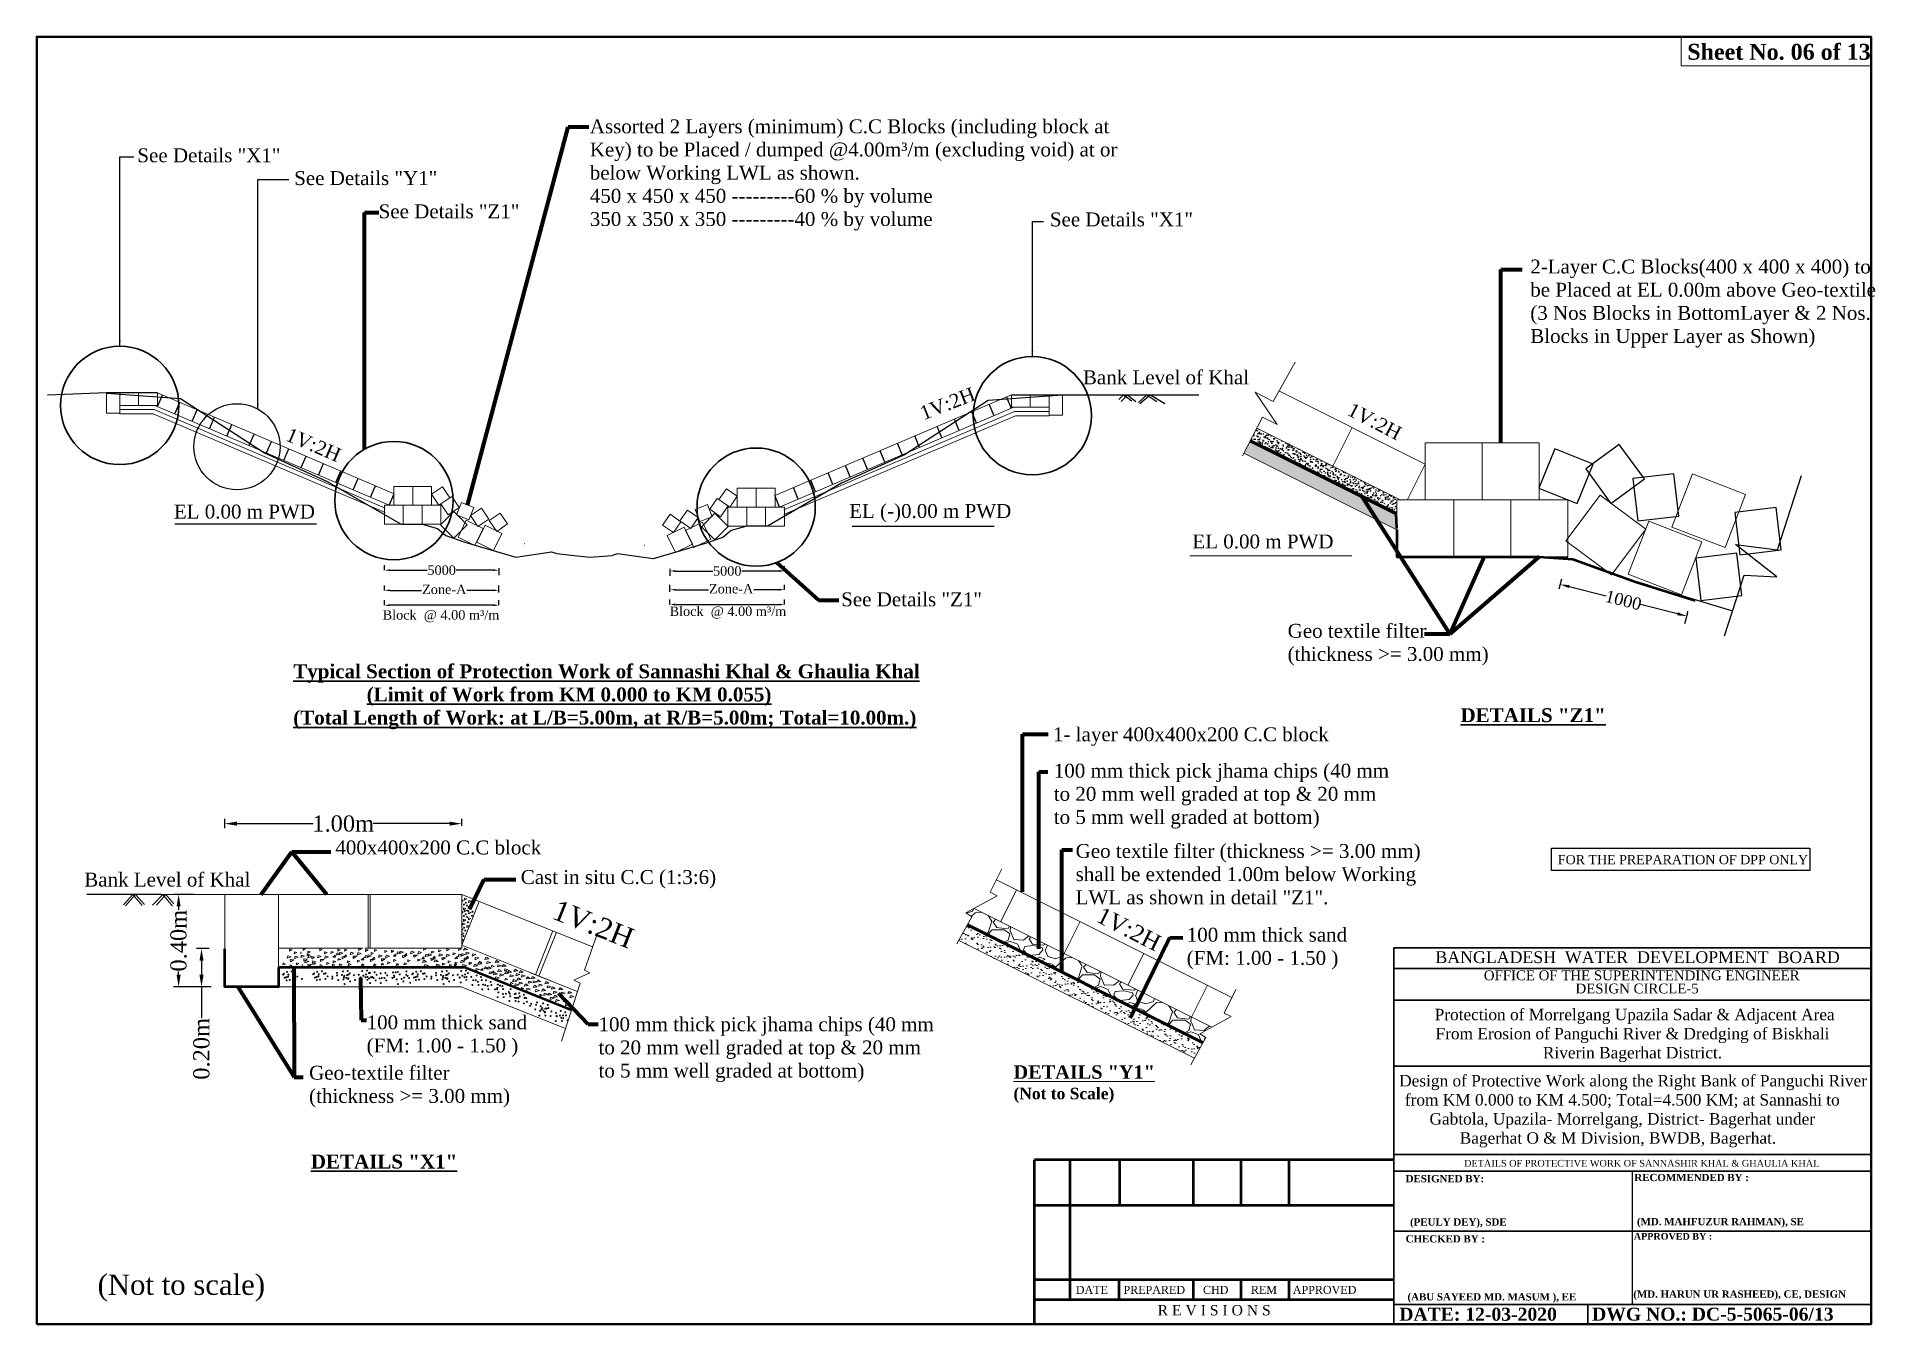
# Model space of a CAD drawing. Header units: metres. Extents: x -1354 to 3686, y -9962 to -7697.
# Drawn here: x 271.9 to 408.4, y -9014.4 to -8918.9 of the extents above; entities that cross this region are included whole.
import ezdxf
from ezdxf.enums import TextEntityAlignment as Align

# ---------------------------------------------------------------- set-up
doc = ezdxf.new("R2010")
doc.units = ezdxf.units.M
doc.layers.add('Layer1', color=7, linetype='Continuous', lineweight=13)
doc.layers.add('LINE', color=7, linetype='Continuous')
doc.styles.add('Kazi_T_H', font='timesbd.ttf')
doc.styles.add('liza', font='times.ttf', dxfattribs={"height": 2})
doc.styles.get("Standard").update_dxf_attribs({"font": 'times.ttf'})
doc.dimstyles.get("Standard").update_dxf_attribs({"dimtxt": 0.5, "dimasz": 0.4075, "dimexe": 0.364, "dimexo": 0.219, "dimgap": 0.09, "dimtad": 0, "dimdec": 0, "dimlfac": 1000, "dimzin": 0, "dimdsep": 46, "dimtxsty": 'Standard', "dimcen": 0.09, "dimadec": 0, "dimazin": 0, "dimtfac": 1, "dimtdec": 0, "dimtofl": 0, "dimtmove": 0, "dimatfit": 3, "dimfxl": 1, "dimtolj": 1, "dimtzin": 0, "dimarcsym": 0})

msp = doc.modelspace()

# ---------------------------------------------------------------- texts
at = {"color": 7, "lineweight": 30, "ltscale": 0.18, "width": 50.86352427, "attachment_point": 1}
for s, insert, char_height in [('{\\fTimes New Roman|b1|i0|c0|p18;\\LTypical Section of Protection Work of Sannashi Khal & Ghaulia Khal\\l\\P              \\L(Limit of Work from KM 0.000 to KM 0.055)\\l\\P\\L(Total Length of Work: at L/B=5.00m, at R/B=5.00m; Total=10.00m.)}', (290.90929, -8965.44951), 1.031933433), ('{\\fTimes New Roman|b1|i0|c0|p18;\\LDETAILS "Z1"}', (377.565229, -8968.708876), 1.03193343), ('{\\fTimes New Roman|b1|i0|c0|p18;\\LDETAILS "X1"}', (292.217318, -9001.855167), 1.03193343)]:
    msp.add_mtext(s, dxfattribs=dict(at, insert=insert, char_height=char_height))
at = {"color": 0, "linetype": 'Continuous', "lineweight": -3, "insert": (276.385416, -9010.75646), "char_height": 1.51254019, "width": 12.57022317, "attachment_point": 1, "style": 'liza'}
msp.add_mtext('(Not to scale)\\P', dxfattribs=at)
at = {"layer": 'LINE', "color": 7, "lineweight": 13, "ltscale": 0.5}
msp.add_text('1V:2H ', height=1.225125, rotation=332.99359933, dxfattribs=at).set_placement((350.424832, -8984.504404))
at = {"layer": 'LINE', "color": 0, "linetype": 'ByBlock', "lineweight": 30, "ltscale": 0.5}
for s, height, p in [('BANGLADESH  WATER  DEVELOPMENT  BOARD', 0.87471451, (390.713399, -8987.630141)), ('OFFICE OF THE SUPERINTENDING ENGINEER', 0.72956831, (391.020916, -8988.90595)), ('DESIGN CIRCLE-5', 0.72956831, (390.676098, -8989.883739)), ('DETAILS OF PROTECTIVE WORK OF SANNASHIR KHAL & GHAULIA KHAL', 0.50261153, (391.020421, -9002.747412))]:
    msp.add_text(s, height=height, dxfattribs=at).set_placement(p, align=Align.CENTER)
at = {"layer": 'LINE', "color": 0, "linetype": 'ByBlock', "lineweight": 30, "ltscale": 0.5, "style": 'Kazi_T_H'}
for s, height, p in [('DESIGNED BY:', 0.53597578, (373.492444, -9003.908199)), ('RECOMMENDED BY :', 0.53597578, (390.473113, -9003.819753)), ('(PEULY DEY), SDE', 0.53597578, (373.819966, -9007.124464)), ('(MD. MAHFUZUR RAHMAN), SE', 0.53597578, (390.667738, -9007.096188)), ('CHECKED BY :', 0.53597578, (373.492444, -9008.374664)), ('(ABU SAYEED MD. MASUM ), EE', 0.53597578, (373.63395, -9012.681805)), ('(MD. HARUN UR RASHEED), CE, DESIGN', 0.53597578, (390.3967, -9012.477634)), ('DATE: 12-03-2020', 0.9647564, (373.023065, -9014.186896)), ('DWG NO.: DC-5-5065-06/13', 0.9647564, (387.333901, -9014.181012))]:
    msp.add_text(s, height=height, dxfattribs=at).set_placement(p)
at = {"layer": 'LINE', "color": 0, "linetype": 'ByBlock', "lineweight": -3, "ltscale": 0.5, "style": 'Kazi_T_H'}
msp.add_text('APPROVED BY :', height=0.49524832, dxfattribs=at).set_placement((390.433525, -9008.168769))
at = {"layer": 'LINE', "lineweight": 50, "ltscale": 0.5}
for s, p in [('DATE', (349.009662, -9012.191926)), ('PREPARED', (352.547632, -9012.191926)), ('CHD', (358.449891, -9012.191926)), ('REM', (362.005834, -9012.191926)), ('APPROVED', (365.117923, -9012.191926))]:
    msp.add_text(s, height=0.5918059, dxfattribs=at).set_placement(p)
msp.add_text('R E V I S I O N S', height=0.7700819, dxfattribs=at).set_placement((359.280622, -9013.790903), align=Align.CENTER)
at = {"layer": 'LINE', "color": 7, "lineweight": 13, "ltscale": 0.5, "attachment_point": 1}
for s, insert, char_height, width in [('{\\fTimes New Roman|b1|i0|c0|p18;Sheet No. 06 of 13}', (394.399237, -8919.377796), 1.18072354, 14.59635063), ('Assorted 2 Layers (minimum) C.C Blocks (including block at Key) to be Placed / dumped @4.00{\\C0;m³/m} (excluding void) at or below Working LWL as shown. \\P450 x 450 x 450 ---------60 % by volume\\P350 x 350 x 350 ---------40 % by volume', (312.926666, -8924.986253), 1.031933433, 39.65808448), ('See Details "X1"', (279.337514, -8927.135912), 1.03193343, 39.65808448), ('See Details "Y1"', (290.980052, -8928.829305), 1.03193343, 39.65808448), ('See Details "Z1"', (297.249996, -8931.296913), 1.03193343, 39.65808448), ('See Details "X1"', (347.083784, -8931.89703), 1.03193343, 39.65808448), ('2-Layer C.C Blocks(400 x 400 x 400) to \\Pbe Placed at EL 0.00m above Geo-textile\\P(3 Nos Blocks in BottomLayer & 2 Nos. \\PBlocks in Upper Layer as Shown)', (382.744466, -8935.396194), 1.03193343, 39.65808448), ('Bank Level of Khal', (349.535303, -8943.62023), 1.03193343, 39.65808448), ('EL 0.00 m PWD', (282.04672, -8953.591624), 1.03193343, 39.65808448), ('EL (-)0.00 m PWD', (332.181866, -8953.54706), 1.03193343, 39.65808448), ('EL 0.00 m PWD', (357.66253, -8955.80999), 1.03193343, 39.65808448), ('See Details "Z1"', (331.587697, -8960.106626), 1.03193343, 39.65808448), ('Geo textile filter \\P(thickness >= 3.00 mm)', (364.734489, -8962.445146), 1.03193343, 39.65808448), ('1- layer 400x400x200 C.C block', (347.31389, -8970.1287), 1.03193343, 39.65808448), ('100 mm thick pick jhama chips (40 mm\\Pto 20 mm well graded at top & 20 mm \\Pto 5 mm well graded at bottom) ', (347.372651, -8972.829615), 1.03193343, 39.65808448), ('400x400x200 C.C block', (294.035737, -8978.531495), 1.03193343, 39.65808448), ('Geo textile filter (thickness >= 3.00 mm)\\Pshall be extended 1.00m below Working\\PLWL as shown in detail "Z1".', (348.994535, -8978.792074), 1.03193343, 39.65808448), ('\\pi-2.177,l2.177;Cast in situ C.C (1:3:6)', (307.799443, -8980.727487), 1.03193343, 39.65808448), ('Bank Level of Khal', (275.394252, -8980.916395), 1.03193343, 39.65808448), ('100 mm thick sand \\P(FM: 1.00 - 1.50 )', (357.244494, -8985.008532), 1.03193343, 39.65808448), ('100 mm thick sand \\P(FM: 1.00 - 1.50 )', (296.35934, -8991.51567), 1.03193343, 39.65808448), ('100 mm thick pick jhama chips (40 mm\\Pto 20 mm well graded at top & 20 mm \\Pto 5 mm well graded at bottom) ', (313.57338, -8991.658745), 1.03193343, 39.65808448), ('{\\fTimes New Roman|b0|i0|c0|p18; Geo-textile filter\\P (thickness >= 3.00 mm)}', (291.698412, -8995.258366), 1.03193343, 39.65808448), ('{\\fTimes New Roman|b1|i0|c0|p18;\\H1.432x;\\LDETAILS "Y1"\\P\\H0.8606x;\\l(Not to Scale)}', (344.380221, -8995.225195), 0.69625326, 10.94491599)]:
    msp.add_mtext(s, dxfattribs=dict(at, insert=insert, char_height=char_height, width=width))
at = {"layer": 'LINE', "color": 7, "lineweight": 13, "ltscale": 0.5, "char_height": 1.0319334, "width": 39.65808448, "attachment_point": 1}
for insert, rotation in [((337.31808, -8946.370603), 21.29657458), ((369.547035, -8945.970794), 332.53986094), ((290.665256, -8947.839095), 336.91617713)]:
    msp.add_mtext('1V:2H', dxfattribs=dict(at, insert=insert, rotation=rotation))
at = {"layer": 'LINE', "color": 0, "linetype": 'ByBlock', "lineweight": 30, "ltscale": 0.5, "insert": (384.79373, -8979.606683), "char_height": 0.68631446, "width": 67.13921254, "attachment_point": 1}
msp.add_mtext('\\pi-812,l812,t405.9,812;FOR THE PREPARATION OF DPP ONLY', dxfattribs=at)
at = {"layer": 'LINE', "color": 0, "linetype": 'ByBlock', "lineweight": -3, "ltscale": 0.5, "insert": (310.581135, -8982.884213), "char_height": 1.51254019, "attachment_point": 1, "rotation": 338.36763712}
msp.add_mtext('{\\C7;1V:2H}', dxfattribs=at)
at = {"layer": 'LINE', "color": 0, "linetype": 'ByBlock', "lineweight": -3, "ltscale": 0.5, "char_height": 0.85, "attachment_point": 2}
for s, insert, width in [('{\\fTimes New Roman|b1|i0|c0|p18; }Protection of Morrelgang Upazila Sadar & Adjacent Area From Erosion of Panguchi River & Dredging of Biskhali Riverin Bagerhat District.', (390.334315, -8991.025637), 30.66594224), ('       Design of Protective Work along the Right Bank of Panguchi River    \\P  from KM 0.000 to KM 4.500; Total=4.500 KM; at Sannashi to \\P  Gabtola, Upazila- Morrelgang, District- Bagerhat under \\PBagerhat O & M Division, BWDB, Bagerhat.', (389.256466, -8995.941761), 36.13792675)]:
    msp.add_mtext(s, dxfattribs=dict(at, insert=insert, width=width))

# ---------------------------------------------------------------- blocks, each defined once
blk = doc.blocks.new('*D146')
at = {"layer": 'Defpoints', "color": 0, "lineweight": -3, "ltscale": 0.5}
for p in [(284.1, -8986.56), (284.88, -8986.56), (285.03, -8989.4)]:
    blk.add_point(p, dxfattribs=at)
at = {"layer": 'LINE', "color": 7, "ltscale": 0.5}
for p, q in [((284.67, -8986.56), (283.73, -8986.56)), ((284.1, -8987.46), (284.1, -8988.5)), ((284.81, -8989.4), (283.73, -8989.4)), ((284.1, -8989.4), (284.1, -8991.7))]:
    blk.add_line(p, q, dxfattribs=at)
at = {"layer": 'LINE', "color": 7, "lineweight": -3, "ltscale": 0.5}
for points in [[(283.95, -8987.46), (284.25, -8987.46), (284.1, -8986.56)], [(283.95, -8988.5), (284.25, -8988.5), (284.1, -8989.4)]]:
    blk.add_solid(points, dxfattribs=at)
at = {"layer": 'LINE', "color": 7, "lineweight": 9, "ltscale": 0.5, "insert": (284.1, -8994), "char_height": 1.2, "attachment_point": 5, "rotation": 90}
blk.add_mtext('\\A1;0.20m', dxfattribs=at)
blk = doc.blocks.new('*D147')
at = {"layer": 'Defpoints', "color": 0, "lineweight": -3, "ltscale": 0.5}
for p in [(282.4, -8982.53), (283.72, -8982.53), (285.03, -8989.4)]:
    blk.add_point(p, dxfattribs=at)
at = {"layer": 'LINE', "color": 7, "ltscale": 0.5}
for p, q in [((283.5, -8982.53), (282.03, -8982.53)), ((282.4, -8983.43), (282.4, -8983.67)), ((282.4, -8988.5), (282.4, -8988.26)), ((284.81, -8989.4), (282.03, -8989.4))]:
    blk.add_line(p, q, dxfattribs=at)
at = {"layer": 'LINE', "color": 7, "lineweight": -3, "ltscale": 0.5}
for points in [[(282.25, -8983.43), (282.55, -8983.43), (282.4, -8982.53)], [(282.25, -8988.5), (282.55, -8988.5), (282.4, -8989.4)]]:
    blk.add_solid(points, dxfattribs=at)
at = {"layer": 'LINE', "color": 7, "lineweight": 9, "ltscale": 0.5, "insert": (282.4, -8985.97), "char_height": 1.2, "attachment_point": 5, "rotation": 90}
blk.add_mtext('\\A1;0.40m', dxfattribs=at)
blk = doc.blocks.new('*D148')
at = {"color": 7, "ltscale": 0.18}
for p, q in [((385.06, -8959.13), (384.87, -8959.86)), ((385.64, -8959.68), (388.38, -8960.37)), ((393.68, -8961.7), (390.94, -8961.01)), ((394.42, -8961.65), (394.45, -8961.51))]:
    blk.add_line(p, q, dxfattribs=at)
at = {"color": 7, "lineweight": -3, "ltscale": 0.18}
for points in [[(385.67, -8959.57), (385.61, -8959.79), (384.96, -8959.51)], [(393.71, -8961.58), (393.66, -8961.81), (394.36, -8961.87)]]:
    blk.add_solid(points, dxfattribs=at)
at = {"layer": 'Defpoints', "color": 0, "lineweight": -3, "ltscale": 0.18}
for p in [(385.11, -8958.92), (394.36, -8961.87), (394.36, -8961.87)]:
    blk.add_point(p, dxfattribs=at)
at = {"color": 7, "lineweight": 30, "ltscale": 0.18, "insert": (389.66, -8960.69), "char_height": 0.9, "attachment_point": 5, "rotation": 345.9292}
blk.add_mtext('\\A1;1000', dxfattribs=at)
blk = doc.blocks.new('*D149')
at = {"color": 0, "lineweight": -2, "ltscale": 0.5}
for p, q in [((318.88, -8960.06), (318.88, -8959.54)), ((319.28, -8959.91), (321.73, -8959.91)), ((326.97, -8959.91), (325.1, -8959.91)), ((327.38, -8959.91), (327.38, -8959.54))]:
    blk.add_line(p, q, dxfattribs=at)
at = {"color": 0, "linetype": 'Continuous', "lineweight": -3, "ltscale": 0.5}
for points in [[(319.28, -8959.84), (319.28, -8959.97), (318.88, -8959.91)], [(326.97, -8959.84), (326.97, -8959.97), (327.38, -8959.91)]]:
    blk.add_solid(points, dxfattribs=at)
at = {"layer": 'Defpoints', "color": 0, "linetype": 'Continuous', "lineweight": -3, "ltscale": 0.5}
for p in [(327.38, -8959.91), (327.38, -8959.91), (318.88, -8960.49)]:
    blk.add_point(p, dxfattribs=at)
at = {"color": 0, "linetype": 'Continuous', "lineweight": -3, "ltscale": 0.5, "insert": (323.42, -8959.84), "char_height": 0.7, "attachment_point": 5}
blk.add_mtext('\\A1;Zone-A', dxfattribs=at)
blk = doc.blocks.new('*D150')
at = {"color": 0, "lineweight": -2, "ltscale": 0.5}
for p, q in [((318.88, -8958.37), (318.88, -8958.88)), ((319.28, -8958.52), (322.05, -8958.52)), ((326.97, -8958.52), (324.21, -8958.52)), ((327.38, -8958.52), (327.38, -8958.15))]:
    blk.add_line(p, q, dxfattribs=at)
at = {"color": 0, "linetype": 'Continuous', "lineweight": -3, "ltscale": 0.5}
for points in [[(319.28, -8958.45), (319.28, -8958.59), (318.88, -8958.52)], [(326.97, -8958.45), (326.97, -8958.59), (327.38, -8958.52)]]:
    blk.add_solid(points, dxfattribs=at)
at = {"layer": 'Defpoints', "color": 0, "linetype": 'Continuous', "lineweight": -3, "ltscale": 0.5}
for p in [(318.88, -8957.85), (327.38, -8958.52), (327.38, -8958.52)]:
    blk.add_point(p, dxfattribs=at)
at = {"color": 0, "linetype": 'Continuous', "lineweight": -3, "ltscale": 0.5, "insert": (323.13, -8958.52), "char_height": 0.7, "attachment_point": 5}
blk.add_mtext('\\A1;5000', dxfattribs=at)
blk = doc.blocks.new('*D151')
at = {"color": 0, "lineweight": -2, "ltscale": 0.5}
for p, q in [((318.88, -8961.01), (318.88, -8960.64)), ((319.28, -8961.01), (326.97, -8961.01)), ((327.38, -8961.01), (327.38, -8960.64))]:
    blk.add_line(p, q, dxfattribs=at)
at = {"color": 0, "linetype": 'Continuous', "lineweight": -3, "ltscale": 0.5}
for points in [[(319.28, -8960.94), (319.28, -8961.08), (318.88, -8961.01)], [(326.97, -8960.94), (326.97, -8961.08), (327.38, -8961.01)]]:
    blk.add_solid(points, dxfattribs=at)
at = {"layer": 'Defpoints', "color": 0, "linetype": 'Continuous', "lineweight": -3, "ltscale": 0.5}
for p in [(318.88, -8961.09), (327.38, -8961.01), (327.38, -8961.01)]:
    blk.add_point(p, dxfattribs=at)
at = {"color": 0, "linetype": 'Continuous', "lineweight": -3, "ltscale": 0.5, "insert": (323.18, -8961.61), "char_height": 0.7, "attachment_point": 5}
blk.add_mtext('\\A1;Block  @ 4.00 m³/m', dxfattribs=at)
blk = doc.blocks.new('*D152')
at = {"color": 0, "lineweight": -2, "ltscale": 0.5}
for p, q in [((297.68, -8959.96), (297.68, -8959.59)), ((298.09, -8959.96), (300.43, -8959.96)), ((305.77, -8959.96), (303.8, -8959.96)), ((306.18, -8960.11), (306.18, -8959.59))]:
    blk.add_line(p, q, dxfattribs=at)
at = {"color": 0, "linetype": 'Continuous', "lineweight": -3, "ltscale": 0.5}
for points in [[(298.09, -8959.89), (298.09, -8960.02), (297.68, -8959.96)], [(305.77, -8959.89), (305.77, -8960.02), (306.18, -8959.96)]]:
    blk.add_solid(points, dxfattribs=at)
at = {"layer": 'Defpoints', "color": 0, "linetype": 'Continuous', "lineweight": -3, "ltscale": 0.5}
for p in [(297.68, -8959.96), (297.68, -8959.96), (306.18, -8960.54)]:
    blk.add_point(p, dxfattribs=at)
at = {"color": 0, "linetype": 'Continuous', "lineweight": -3, "ltscale": 0.5, "insert": (302.12, -8959.89), "char_height": 0.7, "attachment_point": 5}
blk.add_mtext('\\A1;Zone-A', dxfattribs=at)
blk = doc.blocks.new('*D153')
at = {"color": 0, "lineweight": -2, "ltscale": 0.5}
for p, q in [((297.68, -8958.46), (297.68, -8958.09)), ((298.09, -8958.46), (300.85, -8958.46)), ((305.77, -8958.46), (303.01, -8958.46)), ((306.18, -8958.31), (306.18, -8958.82))]:
    blk.add_line(p, q, dxfattribs=at)
at = {"color": 0, "linetype": 'Continuous', "lineweight": -3, "ltscale": 0.5}
for points in [[(298.09, -8958.39), (298.09, -8958.52), (297.68, -8958.46)], [(305.77, -8958.39), (305.77, -8958.52), (306.18, -8958.46)]]:
    blk.add_solid(points, dxfattribs=at)
at = {"layer": 'Defpoints', "color": 0, "linetype": 'Continuous', "lineweight": -3, "ltscale": 0.5}
for p in [(297.68, -8958.46), (297.68, -8958.46), (306.18, -8957.65)]:
    blk.add_point(p, dxfattribs=at)
at = {"color": 0, "linetype": 'Continuous', "lineweight": -3, "ltscale": 0.5, "insert": (301.93, -8958.46), "char_height": 0.7, "attachment_point": 5}
blk.add_mtext('\\A1;5000', dxfattribs=at)
blk = doc.blocks.new('*D154')
at = {"color": 0, "lineweight": -2, "ltscale": 0.5}
for p, q in [((297.68, -8961.06), (297.68, -8960.69)), ((305.77, -8961.06), (298.09, -8961.06)), ((306.18, -8961.06), (306.18, -8960.69))]:
    blk.add_line(p, q, dxfattribs=at)
at = {"color": 0, "linetype": 'Continuous', "lineweight": -3, "ltscale": 0.5}
for points in [[(298.09, -8960.99), (298.09, -8961.13), (297.68, -8961.06)], [(305.77, -8960.99), (305.77, -8961.13), (306.18, -8961.06)]]:
    blk.add_solid(points, dxfattribs=at)
at = {"layer": 'Defpoints', "color": 0, "linetype": 'Continuous', "lineweight": -3, "ltscale": 0.5}
for p in [(297.68, -8961.06), (297.68, -8961.06), (306.18, -8961.14)]:
    blk.add_point(p, dxfattribs=at)
at = {"color": 0, "linetype": 'Continuous', "lineweight": -3, "ltscale": 0.5, "insert": (301.88, -8961.88), "char_height": 0.7, "attachment_point": 5}
blk.add_mtext('\\A1;Block  @ 4.00 m³/m', dxfattribs=at)
blk = doc.blocks.new('*D155')
at = {"layer": 'Defpoints', "color": 0, "lineweight": -3, "ltscale": 0.5}
for p in [(285.83, -8977.84), (303.42, -8977.28), (303.42, -8977.67)]:
    blk.add_point(p, dxfattribs=at)
at = {"layer": 'LINE', "color": 7, "ltscale": 0.5}
for p, q in [((285.83, -8977.62), (285.83, -8976.91)), ((286.73, -8977.28), (292.4, -8977.28)), ((302.52, -8977.28), (296.85, -8977.28)), ((303.42, -8977.45), (303.42, -8976.91))]:
    blk.add_line(p, q, dxfattribs=at)
at = {"layer": 'LINE', "color": 7, "lineweight": -3, "ltscale": 0.5}
for points in [[(286.73, -8977.13), (286.73, -8977.43), (285.83, -8977.28)], [(302.52, -8977.13), (302.52, -8977.43), (303.42, -8977.28)]]:
    blk.add_solid(points, dxfattribs=at)
at = {"layer": 'LINE', "color": 7, "lineweight": 9, "ltscale": 0.5, "insert": (294.62, -8977.28), "char_height": 1.2, "attachment_point": 5}
blk.add_mtext('\\A1;1.00m', dxfattribs=at)

# ---------------------------------------------------------------- dimensions: what is measured, and where the dimension line sits
at = {"color": 0, "linetype": 'Continuous', "lineweight": -3, "ltscale": 0.5}
dim = msp.add_linear_dim(base=(297.680353, -8958.456885), p1=(306.179645, -8957.653311), p2=(297.680353, -8958.456885), angle=180, text='5000', dimstyle='Standard', override={"dimtxt": 0.7, "dimtmove": 2, "dimfxl": 0.15, "dimfxlon": 1}, dxfattribs=at)
dim.commit()
dim.dimension.update_dxf_attribs({"geometry": '*D153', "text_midpoint": (301.929999, -8958.456885)})
dim = msp.add_linear_dim(base=(327.376756, -8958.518594), p1=(318.877464, -8957.852204), p2=(327.376756, -8958.518594), text='5000', dimstyle='Standard', override={"dimtxt": 0.7, "dimtmove": 2, "dimfxl": 0.15, "dimfxlon": 1}, dxfattribs=at)
dim.commit()
dim.dimension.update_dxf_attribs({"geometry": '*D150', "text_midpoint": (323.12711, -8958.518594)})
for base, p1, p2, text, picture, middle in [((297.680353, -8961.059), (306.179645, -8961.139768), (297.680353, -8961.059), 'Block  @ 4.00 m³/m', '*D154', (301.880353, -8961.875131)), ((297.680353, -8959.955673), (306.179645, -8960.540472), (297.680353, -8959.955673), 'Zone-A', '*D152', (302.116421, -8959.889055))]:
    dim = msp.add_linear_dim(base=base, p1=p1, p2=p2, angle=180, text=text, dimstyle='Standard', override={"dimtxt": 0.7, "dimtmove": 2, "dimfxl": 0.15, "dimfxlon": 1}, dxfattribs=at)
    dim.commit()
    dim.dimension.update_dxf_attribs({"geometry": picture, "text_midpoint": middle, "dimtype": 160})
for base, p1, p2, text, picture, middle in [((327.376756, -8961.009), (318.877464, -8961.089768), (327.376756, -8961.009), 'Block  @ 4.00 m³/m', '*D151', (323.177464, -8961.608117)), ((327.376756, -8959.905673), (318.877464, -8960.490472), (327.376756, -8959.905673), 'Zone-A', '*D149', (323.417634, -8959.839055))]:
    dim = msp.add_linear_dim(base=base, p1=p1, p2=p2, text=text, dimstyle='Standard', override={"dimtxt": 0.7, "dimtmove": 2, "dimfxl": 0.15, "dimfxlon": 1}, dxfattribs=at)
    dim.commit()
    dim.dimension.update_dxf_attribs({"geometry": picture, "text_midpoint": middle, "dimtype": 160})
at = {"color": 7, "lineweight": 30, "ltscale": 0.18}
dim = msp.add_linear_dim(base=(394.363086, -8961.867003), p1=(385.108333, -8958.918932), p2=(394.363086, -8961.867003), angle=345.92916918, text='1000', dimstyle='Standard', override={"dimtxt": 0.9, "dimasz": 0.7, "dimclrd": 7, "dimclre": 7, "dimclrt": 7, "dimlwd": 65535, "dimlwe": 65535}, dxfattribs=at)
dim.commit()
dim.dimension.update_dxf_attribs({"geometry": '*D148', "text_midpoint": (389.661607, -8960.688617)})
at = {"layer": 'LINE', "color": 7, "lineweight": 9, "ltscale": 0.5}
dim = msp.add_linear_dim(base=(303.418863, -8977.277438), p1=(285.82787, -8977.840106), p2=(303.418863, -8977.666255), text='1.00m', dimstyle='Standard', override={"dimtxt": 1.2, "dimasz": 0.9, "dimclrd": 7, "dimclre": 7, "dimclrt": 7, "dimlwd": 65535, "dimlwe": 65535}, dxfattribs=at)
dim.commit()
dim.dimension.update_dxf_attribs({"geometry": '*D155', "text_midpoint": (294.623366, -8977.277438)})
dim = msp.add_linear_dim(base=(282.395592, -8982.531468), p1=(285.030341, -8989.398595), p2=(283.720323, -8982.531468), angle=90, text='0.40m', dimstyle='Standard', override={"dimtxt": 1.2, "dimasz": 0.9, "dimclrd": 7, "dimclre": 7, "dimclrt": 7, "dimlwd": 65535, "dimlwe": 65535}, dxfattribs=at)
dim.commit()
dim.dimension.update_dxf_attribs({"geometry": '*D147', "text_midpoint": (282.395592, -8985.965031)})
dim = msp.add_linear_dim(base=(284.097029, -8986.559775), p1=(285.030341, -8989.398595), p2=(284.884296, -8986.559775), angle=90, text='0.20m', dimstyle='Standard', override={"dimtxt": 1.2, "dimasz": 0.9, "dimclrd": 7, "dimclre": 7, "dimclrt": 7, "dimlwd": 65535, "dimlwe": 65535}, dxfattribs=at)
dim.commit()
dim.dimension.update_dxf_attribs({"geometry": '*D146', "text_midpoint": (284.097029, -8993.997386), "dimtype": 160})

# ---------------------------------------------------------------- hatches: boundary and pattern name
at = {"linetype": 'Continuous', "lineweight": 25, "ltscale": 0.5}
h = msp.add_hatch(dxfattribs=at)
h.set_pattern_fill('AR-CONC', scale=0.003456, angle=135, style=0)
h.set_pattern_definition([(185, (318.91137, -8892.5609), (-0.4062645, 0.484167), [0.065837, -0.724205]), (130, (318.9114, -8892.5609), (-0.3807717, -0.553022), [0.0526694, -0.579364]), (235.451, (318.8775, -8892.52053), (-0.7870357, -0.068851), [0.0559526, -0.615479]), (181.1842, (318.7872, -8892.685), (-0.559711, 0.765194), [0.098755, -1.086307]), (231.6356, (318.7406, -8892.6213), (-1.184808, -0.02449), [0.083929, -0.923219]), (126.184, (318.7872, -8892.685), (-1.184808, -0.024488), [0.079004, -0.869046]), (156, (318.7562, -8892.5919), (-0.120598, 0.620423), [0.065837, -0.724205]), (101, (318.7562, -8892.5919), (-0.601141, -0.299082), [0.0526694, -0.579364]), (206.4514, (318.74614, -8892.5402), (-0.721739, 0.321339), [0.0559526, -0.615479]), (172.5, (318.91137, -8892.56088), (-0.2141801, -0.1990845), [0, -0.5723412, 0, -0.5881421, 0, -0.5815584]), (142.5, (318.91137, -8892.56088), (-0.4081087, -0.0815261), [0, -0.3353288, 0, -0.5591739, 0, -0.2216506]), (102.5, (319.0498, -8892.6993), (-0.3173513, 0.3453507), [0, -0.219456, 0, -0.6847027, 0, -0.9085478]), (92.5, (319.11186, -8892.76137), (-0.4241286, 0.299856), [0, -0.2852928, 0, -0.4547128, 0, -0.6452006])])
h.paths.add_polyline_path([(362.446401, -8947.9046), (361.957995, -8948.842898), (372.80272, -8954.265261), (372.80272, -8953.8629), (372.80272, -8953.254841), (373.146603, -8953.254841)])
h = msp.add_hatch(dxfattribs=at)
h.set_pattern_fill('AR-SAND', scale=0.005875, angle=135, style=0)
h.set_pattern_definition([(172.5, (318.91137, -8892.56088), (-0.1966744, -0.2099687), [0, -0.2268297, 0, -0.25369114, 0, -0.2424989]), (142.5, (318.91137, -8892.56088), (-0.484547, -0.1110477), [0, -0.12236867, 0, -0.2044452, 0, -0.0783458]), (102.5, (319.04116, -8892.69067), (-0.32920644, 0.3280123), [0, -0.07461504, 0, -0.26861414, 0, -0.3506907]), (92.5, (319.04116, -8892.69067), (-0.409825, 0.2245978), [0, -0.0373075, 0, -0.1760915, 0, -0.2014606])])
h.paths.add_polyline_path([(361.957995, -8948.842898), (361.469647, -8949.781086), (372.794306, -8955.443415), (372.794306, -8954.261054)])
at = {"linetype": 'ByBlock', "lineweight": 18, "ltscale": 0.5}
h = msp.add_hatch(dxfattribs=at)
h.set_pattern_fill('AR-SAND', color=256, scale=0.0132, style=0)
h.set_pattern_definition([(37.5, (501.7035, -8922.9811), (-0.0211204, 0.6460255), [0, -0.5096256, 0, -0.569976, 0, -0.54483]), (7.5, (501.7035, -8922.9811), (0.5933707, 0.946209), [0, -0.2749296, 0, -0.4593336, 0, -0.176022]), (327.5, (501.2911, -8922.9811), (1.04411, 0.001897), [0, -0.16764, 0, -0.603504, 0, -0.787908]), (317.5, (501.2911, -8922.9811), (1.0078945, 0.2942667), [0, -0.08382, 0, -0.3956304, 0, -0.452628])])
h.paths.add_polyline_path([(357.810587, -8994.698268), (358.450202, -8993.542271), (340.962473, -8984.798406), (340.322858, -8985.954403)])
at = {"linetype": 'ByBlock', "lineweight": 13, "ltscale": 0.5}
h = msp.add_hatch(dxfattribs=at)
h.set_pattern_fill('GRAVEL', color=256, scale=0.132, style=0)
h.set_pattern_definition([(228.0128, (504.1175, -8919.62833), (-26.8224228, -30.17523708), [0.45107, -44.65626]), (184.9697, (503.81575, -8919.9636), (40.23366508, 3.35277634), [0.774055, -76.63128]), (132.5104, (503.0446, -8920.03066), (33.5279756, -36.88083603), [0.545796, -54.033804]), (267.2737, (501.73702, -8920.86886), (3.35278544, 67.05597842), [0.704887, -69.78365]), (292.8337, (501.70349, -8921.57295), (-16.7640476, 40.23362288), [0.691197, -68.428536]), (357.2737, (501.97171, -8922.20998), (-67.05597842, 3.35278544), [0.704887, -69.78365]), (37.6942, (502.6758, -8922.24351), (-43.58642754, -33.52797011), [0.932176, -92.28529]), (72.2553, (503.41342, -8921.67353), (23.46964695, 73.76162139), [0.88007, -87.126996]), (121.4296, (503.68164, -8920.83533), (-26.82240691, 43.58634873), [0.707273, -70.02006]), (175.2364, (503.31283, -8920.23183), (36.88077103, -3.35276853), [0.80746, -39.56555]), (222.3974, (502.50816, -8920.16477), (-40.23360121, -36.88075202), [1.044223, -103.378176]), (138.8141, (505.0563, -8920.9024), (-23.46958505, 20.11676906), [0.356407, -35.28439]), (171.4692, (504.78807, -8920.6677), (43.58633347, -6.7056169), [0.67806, -67.12807]), (225, (504.1175, -8920.567), (-7e-16, -3.352798), [0.474156, -4.267415]), (203.1986, (503.8828, -8920.16477), (16.7640565, 6.7056294), [0.25534, -25.27879]), (291.8014, (503.6481, -8920.26536), (-3.3528024, 10.0584065), [0.361107, -17.694336]), (30.9638, (503.7822, -8920.60064), (10.0583894, 6.7056052), [0.5865, -18.963516]), (161.5651, (504.2851, -8920.2989), (6.705603, -3.352795), [0.4241, -10.17839]), (16.3895, (501.70349, -8920.26536), (33.5280185, 10.05837908), [0.594116, -58.817616]), (70.3462, (502.27347, -8920.09772), (-13.41116263, -36.88074784), [0.49843, -49.344504]), (293.1986, (504.28515, -8919.62833), (-6.7056294, 16.7640565), [0.51068, -25.023504]), (343.6105, (504.48631, -8920.09772), (-33.5280185, 10.05837908), [0.594116, -58.817616]), (339.444, (501.7035, -8922.3441), (-16.7640208, 6.7055919), [0.572926, -28.073364]), (294.7751, (502.23994, -8922.54526), (-16.76396093, 36.88078287), [0.480047, -47.52475]), (66.8014, (504.31867, -8922.98113), (6.7056294, 16.7640565), [0.51068, -25.023504]), (17.354, (504.51984, -8922.51173), (-43.58640235, -13.41117977), [0.562034, -55.64117]), (69.444, (502.6758, -8922.98113), (-6.7055919, -16.7640208), [0.286464, -28.359936]), (101.3099, (504.1175, -8922.9811), (-3.3527835, 13.411157), [0.17096, -16.92504]), (165.9638, (504.084, -8922.8135), (10.058407, -3.3527942), [0.691197, -13.132746]), (186.009, (503.41342, -8922.64585), (33.52795056, 3.35279217), [0.640552, -63.41465]), (303.6901, (503.7822, -8920.9024), (-3.352801, 6.7055935), [0.48355, -11.60515]), (353.1572, (504.05045, -8921.30473), (56.99762357, -6.70563003), [0.844215, -83.57712]), (60.9454, (504.88865, -8921.4053), (-13.4111688, -23.46954405), [0.34519, -34.17401]), (90, (505.0563, -8921.1036), (-3.3528, 3.3528), [0.20117, -3.15163]), (120.2564, (503.34636, -8922.54526), (13.41117158, -23.46958816), [0.465784, -46.11275]), (48.0128, (503.11167, -8922.14293), (26.8224228, 30.17523708), [0.902145, -44.205216]), (0, (503.7152, -8921.4724), (3.3528, 3.3528), [0.87173, -2.48107]), (325.3048, (504.5869, -8921.47237), (-33.5279419, 23.46960223), [0.530125, -52.482276]), (254.0546, (505.02276, -8921.7741), (-3.3528086, -13.411232), [0.488174, -23.920644]), (207.646, (504.88865, -8922.24351), (-63.70317762, -33.52802109), [0.79483, -78.6885]), (175.4261, (504.18456, -8922.61232), (-43.58641004, 3.35278378), [0.84088, -83.246856]), (175.4261, (504.18456, -8922.61232), (-43.58641004, 3.35278378), [0.84088, -83.246856])])
h.paths.add_polyline_path([(341.462421, -8983.572575), (340.84206, -8983.910524), (341.292588, -8984.201778), (340.962473, -8984.798406), (358.450202, -8993.542271), (358.657091, -8993.168353), (358.206563, -8992.8771), (359.099067, -8992.390898)])
at = {"layer": 'LINE', "lineweight": 9, "ltscale": 0.5}
for points in [[(303.508245, -8982.999915, -1), (303.434165, -8982.999915, -1)], [(303.621436, -8983.287183, -1), (303.547356, -8983.287183, -1)], [(303.759039, -8983.152215, -1), (303.684959, -8983.152215, -1)], [(303.852469, -8983.358564, -1), (303.778389, -8983.358564, -1)], [(304.206525, -8983.260304, -1), (304.132445, -8983.260304, -1)], [(304.265538, -8982.970436, -1), (304.191458, -8982.970436, -1)], [(303.508245, -8983.855864, -1), (303.434165, -8983.855864, -1)], [(303.621436, -8984.143133, -1), (303.547356, -8984.143133, -1)], [(303.759039, -8984.008165, -1), (303.684959, -8984.008165, -1)], [(303.852469, -8984.214513, -1), (303.778389, -8984.214513, -1)], [(303.921401, -8983.749001, -1), (303.84732, -8983.749001, -1)], [(303.921401, -8984.60495, -1), (303.84732, -8984.60495, -1)], [(304.206525, -8984.116254, -1), (304.132445, -8984.116254, -1)], [(304.265538, -8983.826386, -1), (304.191458, -8983.826386, -1)], [(303.629644, -8985.014531, -1), (303.555563, -8985.014531, -1)], [(303.723074, -8985.220879, -1), (303.648993, -8985.220879, -1)]]:
    msp.add_hatch(color=7, dxfattribs=at).paths.add_polyline_path(points)
at = {"layer": 'LINE', "lineweight": 18, "ltscale": 0.5}
for points in [[(303.492041, -8985.149499, -1), (303.41796, -8985.149499, -1)], [(303.534358, -8985.922355, -1), (303.460278, -8985.922355, -1)], [(303.593371, -8985.632487, -1), (303.519291, -8985.632487, -1)], [(290.188038, -8988.482202, -1), (290.113958, -8988.482202, -1)], [(290.255425, -8988.421812, -1), (290.181345, -8988.421812, -1)], [(290.311994, -8988.7264, -1), (290.237914, -8988.7264, -1)], [(290.440245, -8988.689001, -1), (290.366165, -8988.689001, -1)], [(290.454826, -8988.919433, -1), (290.380745, -8988.919433, -1)], [(290.480181, -8988.292398, -1), (290.406101, -8988.292398, -1)], [(290.566043, -8988.63528, -1), (290.491963, -8988.63528, -1)], [(290.594821, -8988.483264, -1), (290.520741, -8988.483264, -1)], [(290.686111, -8988.876526, -1), (290.612031, -8988.876526, -1)], [(290.835423, -8988.253661, -1), (290.761342, -8988.253661, -1)], [(290.978254, -8988.446693, -1), (290.904174, -8988.446693, -1)], [(291.092871, -8988.843297, -1), (291.01879, -8988.843297, -1)], [(291.098298, -8988.41362, -1), (291.024218, -8988.41362, -1)], [(291.247447, -8988.637559, -1), (291.173366, -8988.637559, -1)], [(291.596372, -8988.807943, -1), (291.522291, -8988.807943, -1)], [(292.432929, -8988.462421, -1), (292.358849, -8988.462421, -1)], [(292.500316, -8988.402031, -1), (292.426236, -8988.402031, -1)], [(292.556885, -8988.706619, -1), (292.482805, -8988.706619, -1)], [(292.685136, -8988.66922, -1), (292.611056, -8988.66922, -1)], [(292.699717, -8988.899652, -1), (292.625636, -8988.899652, -1)], [(292.725072, -8988.272617, -1), (292.650992, -8988.272617, -1)], [(292.810934, -8988.615499, -1), (292.736854, -8988.615499, -1)], [(292.839712, -8988.463483, -1), (292.765632, -8988.463483, -1)], [(292.931002, -8988.856745, -1), (292.856922, -8988.856745, -1)], [(293.080314, -8988.23388, -1), (293.006233, -8988.23388, -1)], [(293.223145, -8988.426912, -1), (293.149065, -8988.426912, -1)], [(293.337762, -8988.823515, -1), (293.263681, -8988.823515, -1)], [(293.343189, -8988.393839, -1), (293.269109, -8988.393839, -1)], [(293.492338, -8988.617778, -1), (293.418257, -8988.617778, -1)], [(293.841263, -8988.788162, -1), (293.767182, -8988.788162, -1)], [(293.853007, -8988.629421, -1), (293.778927, -8988.629421, -1)], [(294.201932, -8988.359557, -1), (294.127852, -8988.359557, -1)], [(294.207854, -8988.547466, -1), (294.133774, -8988.547466, -1)], [(294.293716, -8988.890349, -1), (294.219636, -8988.890349, -1)], [(294.563096, -8988.508729, -1), (294.489015, -8988.508729, -1)], [(294.644311, -8988.247735, -1), (294.570231, -8988.247735, -1)], [(294.669236, -8988.84488, -1), (294.595155, -8988.84488, -1)], [(294.705927, -8988.701762, -1), (294.631847, -8988.701762, -1)], [(294.730174, -8988.590617, -1), (294.656093, -8988.590617, -1)], [(294.883639, -8988.727684, -1), (294.809559, -8988.727684, -1)], [(294.946901, -8988.534642, -1), (294.872821, -8988.534642, -1)], [(294.999553, -8988.208998, -1), (294.925473, -8988.208998, -1)], [(295.024478, -8988.806143, -1), (294.950397, -8988.806143, -1)], [(295.038192, -8988.487656, -1), (294.964111, -8988.487656, -1)], [(295.038215, -8988.761976, -1), (294.964135, -8988.761976, -1)], [(295.142384, -8988.402031, -1), (295.068304, -8988.402031, -1)], [(295.450402, -8988.539098, -1), (295.376322, -8988.539098, -1)], [(295.536265, -8988.88198, -1), (295.462184, -8988.88198, -1)], [(295.805644, -8988.500361, -1), (295.731564, -8988.500361, -1)], [(295.948475, -8988.693393, -1), (295.874395, -8988.693393, -1)], [(295.952615, -8988.721634, -1), (295.878535, -8988.721634, -1)], [(296.065045, -8988.222854, -1), (295.990965, -8988.222854, -1)], [(296.150907, -8988.565736, -1), (296.076827, -8988.565736, -1)], [(296.307857, -8988.682897, -1), (296.233777, -8988.682897, -1)], [(296.360662, -8988.470515, -1), (296.286582, -8988.470515, -1)], [(296.420287, -8988.184117, -1), (296.346206, -8988.184117, -1)], [(296.450688, -8988.875929, -1), (296.376608, -8988.875929, -1)], [(296.45827, -8988.654656, -1), (296.384189, -8988.654656, -1)], [(296.56073, -8988.770237, -1), (296.48665, -8988.770237, -1)], [(296.563118, -8988.37715, -1), (296.489038, -8988.37715, -1)], [(296.635506, -8988.347259, -1), (296.561426, -8988.347259, -1)], [(296.721369, -8988.690141, -1), (296.647288, -8988.690141, -1)], [(296.807218, -8988.659112, -1), (296.733138, -8988.659112, -1)], [(296.915972, -8988.7315, -1), (296.841892, -8988.7315, -1)], [(296.990748, -8988.308522, -1), (296.916668, -8988.308522, -1)], [(297.058804, -8988.924532, -1), (296.984723, -8988.924532, -1)], [(297.133579, -8988.501555, -1), (297.059499, -8988.501555, -1)], [(297.358335, -8988.770237, -1), (297.284255, -8988.770237, -1)], [(297.433111, -8988.397022, -1), (297.359031, -8988.397022, -1)], [(297.518974, -8988.739904, -1), (297.444893, -8988.739904, -1)], [(297.713577, -8988.7315, -1), (297.639497, -8988.7315, -1)], [(297.788353, -8988.358285, -1), (297.714273, -8988.358285, -1)], [(297.856408, -8988.924532, -1), (297.782328, -8988.924532, -1)], [(297.931184, -8988.551317, -1), (297.857104, -8988.551317, -1)], [(298.310531, -8988.725601, -1), (298.241777, -8988.753182, -1)], [(298.355341, -8988.322378, -1), (298.281261, -8988.322378, -1)], [(298.420815, -8988.566346, -1), (298.346734, -8988.566346, -1)], [(298.441204, -8988.66526, -1), (298.367124, -8988.66526, -1)], [(298.537119, -8988.31094, -1), (298.468365, -8988.338522, -1)], [(298.629519, -8988.84488, -1), (298.555439, -8988.84488, -1)], [(298.710583, -8988.283641, -1), (298.636503, -8988.283641, -1)], [(298.853414, -8988.476674, -1), (298.779334, -8988.476674, -1)], [(298.984761, -8988.806143, -1), (298.910681, -8988.806143, -1)], [(299.176499, -8988.703501, -1), (299.102419, -8988.703501, -1)], [(299.331075, -8988.497764, -1), (299.256995, -8988.497764, -1)], [(299.352349, -8988.247735, -1), (299.278268, -8988.247735, -1)], [(299.438211, -8988.590617, -1), (299.364131, -8988.590617, -1)], [(299.551749, -8988.745356, -1), (299.477669, -8988.745356, -1)], [(299.783035, -8988.462421, -1), (299.708955, -8988.462421, -1)], [(299.850422, -8988.402031, -1), (299.776341, -8988.402031, -1)], [(299.906991, -8988.706619, -1), (299.832911, -8988.706619, -1)], [(300.035242, -8988.66922, -1), (299.961162, -8988.66922, -1)], [(300.049823, -8988.899652, -1), (299.975742, -8988.899652, -1)], [(300.075178, -8988.272617, -1), (300.001098, -8988.272617, -1)], [(300.16104, -8988.615499, -1), (300.08696, -8988.615499, -1)], [(300.189818, -8988.463483, -1), (300.115738, -8988.463483, -1)], [(300.281108, -8988.856745, -1), (300.207028, -8988.856745, -1)], [(300.43042, -8988.23388, -1), (300.356339, -8988.23388, -1)], [(300.573251, -8988.426912, -1), (300.499171, -8988.426912, -1)], [(300.687868, -8988.823515, -1), (300.613787, -8988.823515, -1)], [(300.693295, -8988.393839, -1), (300.619215, -8988.393839, -1)], [(300.842444, -8988.617778, -1), (300.768363, -8988.617778, -1)], [(301.191368, -8988.788162, -1), (301.117288, -8988.788162, -1)], [(301.203113, -8988.629421, -1), (301.129033, -8988.629421, -1)], [(301.552038, -8988.359557, -1), (301.477958, -8988.359557, -1)], [(301.55796, -8988.547466, -1), (301.483879, -8988.547466, -1)], [(301.643822, -8988.890349, -1), (301.569742, -8988.890349, -1)], [(301.913202, -8988.508729, -1), (301.839121, -8988.508729, -1)], [(301.994417, -8988.247735, -1), (301.920337, -8988.247735, -1)], [(302.019342, -8988.84488, -1), (301.945261, -8988.84488, -1)], [(302.056033, -8988.701762, -1), (301.981953, -8988.701762, -1)], [(302.08028, -8988.590617, -1), (302.006199, -8988.590617, -1)], [(302.233745, -8988.727684, -1), (302.159665, -8988.727684, -1)], [(302.297007, -8988.534642, -1), (302.222927, -8988.534642, -1)], [(302.349659, -8988.208998, -1), (302.275579, -8988.208998, -1)], [(302.374583, -8988.806143, -1), (302.300503, -8988.806143, -1)], [(302.388298, -8988.487656, -1), (302.314217, -8988.487656, -1)], [(302.388321, -8988.761976, -1), (302.314241, -8988.761976, -1)], [(302.49249, -8988.402031, -1), (302.41841, -8988.402031, -1)], [(302.800508, -8988.539098, -1), (302.726428, -8988.539098, -1)], [(302.886371, -8988.88198, -1), (302.81229, -8988.88198, -1)], [(303.15575, -8988.500361, -1), (303.08167, -8988.500361, -1)], [(303.298581, -8988.693393, -1), (303.224501, -8988.693393, -1)], [(303.302721, -8988.721634, -1), (303.228641, -8988.721634, -1)], [(303.415151, -8988.222854, -1), (303.341071, -8988.222854, -1)], [(303.501013, -8988.565736, -1), (303.426933, -8988.565736, -1)], [(303.657963, -8988.682897, -1), (303.583883, -8988.682897, -1)], [(303.710768, -8988.470515, -1), (303.636688, -8988.470515, -1)], [(303.770393, -8988.184117, -1), (303.696312, -8988.184117, -1)], [(303.800794, -8988.875929, -1), (303.726714, -8988.875929, -1)], [(303.808376, -8988.654656, -1), (303.734295, -8988.654656, -1)], [(303.913224, -8988.37715, -1), (303.839144, -8988.37715, -1)], [(304.157324, -8988.659112, -1), (304.083244, -8988.659112, -1)], [(304.311028, -8988.925881, -1), (304.243256, -8988.895968, -1)], [(304.49033, -8988.91747, -1), (304.422558, -8988.887557, -1)], [(304.550231, -8988.569113, -1), (304.482459, -8988.5392, -1)], [(304.890867, -8988.677118, -1), (304.823094, -8988.647205, -1)], [(304.943591, -8988.911388, -1), (304.875819, -8988.881475, -1)], [(305.259828, -8988.936704, -1), (305.192055, -8988.906791, -1)], [(294.755098, -8989.187762, -1), (294.681018, -8989.187762, -1)], [(295.167309, -8988.999176, -1), (295.093229, -8988.999176, -1)], [(296.038478, -8989.064516, -1), (295.964398, -8989.064516, -1)], [(296.646593, -8989.113119, -1), (296.572513, -8989.113119, -1)], [(297.444198, -8989.113119, -1), (297.370118, -8989.113119, -1)], [(298.715382, -8989.187762, -1), (298.641302, -8989.187762, -1)], [(299.127592, -8988.999176, -1), (299.053512, -8988.999176, -1)], [(299.637612, -8989.088238, -1), (299.563532, -8989.088238, -1)], [(302.105204, -8989.187762, -1), (302.031124, -8989.187762, -1)], [(302.517415, -8988.999176, -1), (302.443335, -8988.999176, -1)], [(303.388584, -8989.064516, -1), (303.314503, -8989.064516, -1)], [(304.251127, -8989.274238, -1), (304.183355, -8989.244325, -1)], [(304.651663, -8989.033886, -1), (304.583891, -8989.003973, -1)], [(304.704388, -8989.268156, -1), (304.636616, -8989.238243, -1)], [(304.980817, -8989.596303, -1), (304.913045, -8989.56639, -1)], [(305.040718, -8989.247947, -1), (304.972946, -8989.218034, -1)], [(305.199927, -8989.285061, -1), (305.132154, -8989.255148, -1)], [(305.381353, -8989.355951, -1), (305.313581, -8989.326038, -1)], [(305.434078, -8989.590221, -1), (305.366306, -8989.560309, -1)], [(305.600463, -8989.044709, -1), (305.532691, -8989.014796, -1)], [(305.653188, -8989.278979, -1), (305.585415, -8989.249066, -1)], [(305.92986, -8989.591599, -1), (305.855823, -8989.58907, -1)], [(306.07377, -8989.589161, -1), (306.005998, -8989.559248, -1)], [(306.095058, -8989.490437, -1), (306.027286, -8989.460524, -1)], [(306.113621, -8990.177883, -1), (306.045849, -8990.14797, -1)], [(306.133672, -8989.240804, -1), (306.065899, -8989.210892, -1)], [(306.173522, -8989.829527, -1), (306.10575, -8989.799614, -1)], [(306.30459, -8989.303741, -1), (306.230553, -8989.301211, -1)], [(306.474307, -8989.348809, -1), (306.406534, -8989.318896, -1)], [(306.514158, -8989.937531, -1), (306.446385, -8989.907618, -1)], [(306.527031, -8989.583079, -1), (306.459259, -8989.553166, -1)], [(306.566882, -8990.171801, -1), (306.49911, -8990.141888, -1)], [(306.731015, -8989.921051, -1), (306.663243, -8989.891138, -1)], [(306.955504, -8989.795248, -1), (306.887732, -8989.765336, -1)], [(307.016024, -8989.923456, -1), (306.948252, -8989.893543, -1)], [(307.057413, -8990.110865, -1), (306.98964, -8990.080952, -1)], [(307.075925, -8989.575099, -1), (307.008153, -8989.545186, -1)], [(307.383251, -8989.945412, -1), (307.315479, -8989.915499, -1)], [(307.398048, -8990.218869, -1), (307.330276, -8990.188956, -1)], [(307.469285, -8989.917374, -1), (307.401513, -8989.887461, -1)], [(307.53048, -8990.236441, -1), (307.462707, -8990.206528, -1)], [(307.667259, -8990.238091, -1), (307.599486, -8990.208178, -1)], [(307.72716, -8989.889734, -1), (307.659387, -8989.859821, -1)], [(307.754968, -8990.110639, -1), (307.687196, -8990.080726, -1)], [(308.067795, -8989.997739, -1), (308.000023, -8989.967826, -1)], [(308.12052, -8990.232009, -1), (308.052747, -8990.202096, -1)], [(308.243697, -8990.250224, -1), (308.175925, -8990.220311, -1)], [(306.997512, -8990.459221, -1), (306.929739, -8990.429308, -1)], [(307.450773, -8990.453139, -1), (307.383, -8990.423227, -1)], [(307.67969, -8990.507277, -1), (307.611918, -8990.477364, -1)], [(308.065232, -8990.641123, -1), (307.99746, -8990.61121, -1)], [(308.289721, -8990.51532, -1), (308.221949, -8990.485407, -1)], [(308.540136, -8990.812089, -1), (308.472363, -8990.782176, -1)], [(308.614979, -8990.671607, -1), (308.547206, -8990.641694, -1)], [(308.912802, -8991.088271, -1), (308.84503, -8991.058358, -1)], [(308.972703, -8990.739914, -1), (308.904931, -8990.710001, -1)], [(309.043162, -8990.565614, -1), (308.975389, -8990.535701, -1)], [(309.214805, -8991.546662, -1), (309.147033, -8991.516749, -1)], [(309.274706, -8991.198305, -1), (309.206934, -8991.168392, -1)], [(309.313338, -8990.847919, -1), (309.245566, -8990.818006, -1)], [(309.366063, -8991.082189, -1), (309.298291, -8991.052276, -1)], [(309.433124, -8990.990299, -1), (309.365352, -8990.960386, -1)], [(309.493025, -8990.641942, -1), (309.425253, -8990.612029, -1)], [(309.518176, -8991.177663, -1), (309.450403, -8991.14775, -1)], [(309.615341, -8991.30631, -1), (309.547569, -8991.276397, -1)], [(309.645743, -8991.27145, -1), (309.577971, -8991.241537, -1)], [(309.654, -8991.026602, -1), (309.586228, -8990.996689, -1)], [(309.668066, -8991.54058, -1), (309.600294, -8991.510667, -1)], [(309.75649, -8991.020479, -1), (309.688717, -8990.990566, -1)], [(309.83366, -8990.749947, -1), (309.765888, -8990.720034, -1)], [(309.886385, -8990.984217, -1), (309.818613, -8990.954304, -1)], [(310.052928, -8991.582344, -1), (309.985156, -8991.552431, -1)], [(310.112829, -8991.233988, -1), (310.045057, -8991.204075, -1)], [(310.453465, -8991.341992, -1), (310.385692, -8991.312079, -1)], [(310.498573, -8991.60377, -1), (310.430801, -8991.573857, -1)], [(310.506189, -8991.576262, -1), (310.438417, -8991.546349, -1)], [(310.742931, -8991.541216, -1), (310.675159, -8991.511303, -1)], [(310.802832, -8991.192859, -1), (310.73506, -8991.162946, -1)], [(310.973275, -8991.5388, -1), (310.905503, -8991.508887, -1)], [(311.143467, -8991.300864, -1), (311.075695, -8991.270951, -1)], [(311.196192, -8991.535134, -1), (311.12842, -8991.505221, -1)], [(310.438672, -8991.952127, -1), (310.3709, -8991.922214, -1)], [(310.839208, -8991.711775, -1), (310.771436, -8991.681862, -1)], [(310.891933, -8991.946045, -1), (310.824161, -8991.916132, -1)], [(310.988217, -8991.746674, -1), (310.920445, -8991.716761, -1)], [(311.305654, -8991.891653, -1), (311.237881, -8991.86174, -1)]]:
    msp.add_hatch(color=7, dxfattribs=at).paths.add_polyline_path(points)

# ---------------------------------------------------------------- linework, layer by layer
at = {"color": 0, "linetype": 'Continuous', "lineweight": -3, "ltscale": 0.5}
for p, q in [((277.047162, -8945.293348), (272.675873, -8945.471878)), ((280.834338, -8945.290823), (277.040111, -8945.293353)), ((280.83536, -8946.303983), (281.198917, -8945.451594)), ((282.122825, -8946.853107), (282.488908, -8945.994796)), ((282.122825, -8946.853107), (282.486382, -8946.000718)), ((283.410291, -8947.40223), (283.776373, -8946.54392)), ((283.410291, -8947.40223), (283.773848, -8946.549842)), ((342.934284, -8946.995622), (342.568201, -8946.137312)), ((342.934284, -8946.995622), (342.570727, -8946.143233)), ((344.221749, -8946.446498), (343.858192, -8945.594109)), ((344.222771, -8945.433338), (348.016999, -8945.435868)), ((348.009947, -8945.435864), (358.13601, -8945.435864)), ((352.553868, -8945.435864), (352.208604, -8945.792923)), ((352.843953, -8945.435864), (352.385165, -8945.940204)), ((352.553868, -8945.435864), (353.162016, -8945.884626)), ((352.843953, -8945.435864), (353.472752, -8945.933148)), ((354.272277, -8945.435864), (353.661839, -8946.001005)), ((354.556019, -8945.435864), (353.750092, -8946.117467)), ((354.272277, -8945.435864), (355.010579, -8945.93685)), ((354.556019, -8945.435864), (355.616846, -8946.08417)), ((284.697756, -8947.951354), (285.063839, -8947.093044)), ((284.697756, -8947.951354), (285.061313, -8947.098965)), ((285.985222, -8948.500478), (286.351304, -8947.642167)), ((339.071888, -8948.642993), (338.705805, -8947.784683)), ((340.359353, -8948.093869), (339.99327, -8947.235559)), ((340.359353, -8948.093869), (339.995796, -8947.241481)), ((341.646818, -8947.544746), (341.280736, -8946.686435)), ((341.646818, -8947.544746), (341.283262, -8946.692357)), ((287.642353, -8949.19935), (288.00591, -8948.346962)), ((288.930836, -8949.746088), (289.294393, -8948.8937)), ((336.126274, -8949.888604), (335.762717, -8949.036215)), ((337.414756, -8949.341866), (337.0512, -8948.489477)), ((290.218301, -8950.295212), (290.581858, -8949.442823)), ((291.505767, -8950.844336), (291.869323, -8949.991947)), ((292.793232, -8951.39346), (293.156789, -8950.541071)), ((332.263877, -8951.535975), (331.90032, -8950.683586)), ((333.551343, -8950.986851), (333.187786, -8950.134462)), ((334.838808, -8950.437727), (334.475251, -8949.585339)), ((294.080697, -8951.942583), (294.444254, -8951.090195)), ((295.368163, -8952.491707), (295.73172, -8951.639318)), ((329.688946, -8952.634222), (329.325389, -8951.781834)), ((330.976412, -8952.085099), (330.612855, -8951.23271)), ((401.107241, -8956.938779), (402.877295, -8951.43535)), ((296.655628, -8953.040831), (297.019185, -8952.188442)), ((298.035545, -8953.636355), (298.401301, -8952.777906)), ((327.021564, -8953.778871), (326.655808, -8952.920421)), ((328.401481, -8953.183346), (328.037924, -8952.330957)), ((292.645423, -8955.036035), (282.113719, -8955.036035)), ((332.411686, -8955.178551), (342.94339, -8955.178551)), ((377.064526, -8957.461583), (385.524814, -8957.461583)), ((401.060127, -8958.946138), (397.987822, -8956.548886)), ((397.987822, -8956.548886), (401.107241, -8956.938779)), ((397.175176, -8963.327431), (398.616355, -8958.820958)), ((398.616355, -8958.820958), (401.060127, -8958.946138)), ((391.454058, -8959.58298), (397.764802, -8961.483709)), ((394.416329, -8961.654574), (394.203115, -8962.44006)), ((281.126845, -8982.531468), (275.577964, -8982.531468)), ((286.947531, -8989.398595), (289.81487, -8989.398595)), ((286.947531, -8989.398595), (289.81487, -8989.398595)), ((286.950333, -8989.398595), (289.81487, -8989.398595)), ((390.326512, -9012.993243), (390.326512, -9003.081302))]:
    msp.add_line(p, q, dxfattribs=at)
at = {"color": 0, "linetype": 'Continuous', "lineweight": 70, "ltscale": 0.5}
msp.add_line((362.931093, -8949.329448), (372.794306, -8954.261054), dxfattribs=at)
at = {"color": 0, "linetype": 'Continuous', "lineweight": 50, "ltscale": 0.5}
for p, q in [((372.834382, -8955.346511), (372.794306, -8954.261054)), ((289.81487, -8987.958595), (289.81487, -8989.398595))]:
    msp.add_line(p, q, dxfattribs=at)
at = {"color": 0, "linetype": 'Continuous', "lineweight": 15, "ltscale": 0.5}
for p, q in [((298.928784, -8955.036035), (300.479713, -8955.036035)), ((326.128325, -8955.178551), (324.577396, -8955.178551))]:
    msp.add_line(p, q, dxfattribs=at)
at = {"color": 1, "linetype": 'Continuous', "lineweight": -3, "ltscale": 0.5}
for p, q in [((300.479965, -8955.036035), (301.630128, -8955.362238)), ((301.630128, -8955.362238), (302.244746, -8955.888458)), ((302.244746, -8955.888458), (303.649569, -8956.370821)), ((322.812363, -8956.030973), (321.40754, -8956.513337)), ((323.426981, -8955.504753), (322.812363, -8956.030973)), ((324.577144, -8955.178551), (323.426981, -8955.504753)), ((303.649569, -8956.370821), (304.988572, -8956.764035)), ((304.988572, -8956.764035), (307.430569, -8957.481157)), ((307.430569, -8957.481157), (310.081061, -8957.094374)), ((310.081061, -8957.094374), (310.467607, -8957.214568)), ((314.976048, -8957.236889), (314.589503, -8957.357084)), ((317.626541, -8957.623672), (314.976048, -8957.236889)), ((320.068538, -8956.906551), (317.626541, -8957.623672)), ((321.40754, -8956.513337), (320.068538, -8956.906551))]:
    msp.add_line(p, q, dxfattribs=at)
at = {"linetype": 'ByBlock', "lineweight": 13, "ltscale": 0.5}
for p, q in [((360.58858, -8990.184045), (343.110231, -8981.44487)), ((359.099067, -8992.390898), (341.462421, -8983.572575)), ((357.810587, -8994.698268), (340.322858, -8985.954403))]:
    msp.add_line(p, q, dxfattribs=at)
at = {"linetype": 'ByBlock', "lineweight": 18, "ltscale": 0.5}
for p, q in [((343.430122, -8984.556425), (344.610766, -8982.195138)), ((348.152697, -8986.917713), (349.333341, -8984.556425)), ((352.875273, -8989.279001), (354.055917, -8986.917713)), ((357.597848, -8991.640289), (358.778492, -8989.279001))]:
    msp.add_line(p, q, dxfattribs=at)
at = {"linetype": 'ByBlock', "lineweight": 60, "ltscale": 0.5}
msp.add_line((358.450202, -8993.542271), (340.962473, -8984.798406), dxfattribs=at)
at = {"linetype": 'ByBlock', "lineweight": 30, "ltscale": 0.5}
for p in [(408.042405, -8992.343796), (374.75828, -9014.448661)]:
    msp.add_line(p, (408.042405, -9014.448661), dxfattribs=at)
at = {"color": 1, "linetype": 'Continuous', "lineweight": -3, "ltscale": 0.5}
for points in [[(277.047163, -8945.31947), (282.552378, -8945.704835), (288.773178, -8949.748355), (293.438778, -8951.863427)], [(348.009946, -8945.461986), (342.504731, -8945.847351), (336.283931, -8949.890871), (331.618331, -8952.005943)], [(293.438778, -8951.863427), (298.928784, -8955.036035)], [(331.618331, -8952.005943), (326.128325, -8955.178551)], [(298.928784, -8955.036035), (300.479713, -8955.036035)], [(326.128325, -8955.178551), (324.577396, -8955.178551)], [(308.077628, -8956.479973), (308.101695, -8956.47863)], [(310.467607, -8957.214568), (311.778429, -8957.363018), (312.937001, -8957.494226), (314.589503, -8957.357084)], [(316.979481, -8956.622489), (316.955414, -8956.621146)]]:
    msp.add_lwpolyline(points, dxfattribs=at)
at = {"color": 0, "linetype": 'Continuous', "lineweight": -3, "ltscale": 0.5}
for points in [[(391.214512, -8951.684903), (389.351009, -8949.132145), (386.86824, -8950.944555), (388.731743, -8953.497314)], [(386.23996, -8953.519008), (387.418144, -8950.586245), (384.56579, -8949.440363), (383.387606, -8952.373126)], [(393.774928, -8954.435596), (393.406683, -8951.29655), (390.353701, -8951.654698), (390.721946, -8954.793745)], [(401.360163, -8956.952084), (400.991918, -8953.813038), (397.938936, -8954.171186), (398.307181, -8957.310233)], [(398.459967, -8960.344665), (398.091722, -8957.205618), (395.038739, -8957.563767), (395.406984, -8960.702814)], [(384.312144, -8979.098243), (403.509966, -8979.098243), (403.509966, -8980.754814), (384.312144, -8980.754814)]]:
    msp.add_lwpolyline(points, close=True, dxfattribs=at)
msp.add_lwpolyline([(379.210066, -8957.461583), (379.886121, -8957.461583), (383.409742, -8957.461583), (385.915155, -8957.633335), (388.23848, -8958.472898), (390.573839, -8959.319244), (392.359541, -8959.854285)], dxfattribs=at)
at = {"color": 0, "linetype": 'Continuous', "lineweight": 50, "ltscale": 0.5}
for points in [[(385.915155, -8957.633335), (390.561806, -8959.312461), (391.467255, -8959.586934)], [(289.81487, -8987.958595), (289.81487, -8989.398595), (285.82787, -8989.398595), (285.82787, -8986.57998)]]:
    msp.add_lwpolyline(points, dxfattribs=at)
at = {"linetype": 'ByBlock', "lineweight": 18, "ltscale": 0.5}
for points in [[(340.179316, -8986.213831), (341.292588, -8984.201778), (340.84206, -8983.910524), (343.174711, -8982.639784), (342.644554, -8982.375035), (343.519323, -8980.627731)], [(357.54382, -8995.180406), (358.657091, -8993.168353), (358.206563, -8992.8771), (360.539215, -8991.60636), (360.009058, -8991.34161), (360.883826, -8989.594307)]]:
    msp.add_lwpolyline(points, dxfattribs=at)
at = {"color": 7, "lineweight": 30, "ltscale": 0.18}
for centre in [(278.034978, -8946.223943), (345.781248, -8946.983289), (298.380193, -8953.288758), (325.277236, -8953.778871)]:
    msp.add_circle(centre, 4.391362, dxfattribs=at)
at = {"color": 0, "linetype": 'Continuous', "lineweight": -3, "ltscale": 0.5}
msp.add_circle((286.732494, -8949.290441), 3.195306, dxfattribs=at)
at = {"layer": 'Layer1', "color": 7, "lineweight": 15}
for p, q in [((277.047231, -8946.7962), (277.047162, -8945.293348)), ((278.034978, -8946.229192), (278.034978, -8945.296072)), ((278.034978, -8946.846023), (278.034978, -8945.30132)), ((280.834338, -8946.223943), (278.034978, -8946.223943)), ((280.834338, -8946.223943), (278.034978, -8946.223943)), ((280.58949, -8946.538915), (278.034978, -8946.534983)), ((279.434658, -8946.223943), (279.434658, -8945.290823)), ((280.58949, -8946.538915), (297.724019, -8953.841694)), ((280.643782, -8946.223943), (298.035545, -8953.636355)), ((280.834338, -8945.290823), (298.401302, -8952.777907)), ((280.834338, -8946.223943), (280.834338, -8945.290823)), ((344.222771, -8945.433338), (326.655807, -8952.920422)), ((344.413327, -8946.366458), (327.021564, -8953.778871)), ((344.222771, -8946.366458), (344.222771, -8945.433338)), ((344.222771, -8946.366458), (347.022131, -8946.366458)), ((344.222771, -8946.366458), (347.022131, -8946.366458)), ((345.622451, -8946.366458), (345.622451, -8945.433338)), ((347.022131, -8946.371707), (347.022131, -8945.438587)), ((347.022131, -8946.988538), (347.022131, -8945.443836)), ((348.009878, -8946.938715), (348.009947, -8945.435864)), ((278.034978, -8946.7962), (277.047231, -8946.7962)), ((280.516744, -8946.846023), (278.034978, -8946.846023)), ((280.516744, -8946.846023), (278.034978, -8946.846023)), ((280.516744, -8946.846023), (297.724019, -8954.179806)), ((344.46762, -8946.681431), (327.333091, -8953.984209)), ((344.540365, -8946.988538), (327.333091, -8954.322321)), ((344.46762, -8946.681431), (347.022131, -8946.677498)), ((344.540365, -8946.988538), (347.022131, -8946.988538)), ((344.540365, -8946.988538), (347.022131, -8946.988538)), ((347.022131, -8946.938715), (348.009878, -8946.938715))]:
    msp.add_line(p, q, dxfattribs=at)
at = {"layer": 'LINE', "color": 7, "lineweight": 13, "ltscale": 0.5}
for p, q in [((374.938622, -8950.578251), (364.084777, -8945.151187)), ((373.146603, -8953.254841), (362.446401, -8947.9046)), ((368.081161, -8950.725797), (369.5117, -8947.864719)), ((372.834382, -8955.463453), (361.469647, -8949.781086)), ((373.600327, -8953.254841), (374.938622, -8950.578251)), ((385.524814, -8953.231439), (385.524814, -8957.461583)), ((385.524814, -8957.461583), (385.524814, -8953.231439)), ((377.064526, -8953.839498), (377.064526, -8957.461583)), ((369.498191, -8957.385678), (357.477156, -8957.385678)), ((381.440382, -8957.461583), (377.210238, -8957.461583)), ((376.77705, -8963.208299), (374.899185, -8963.208299))]:
    msp.add_line(p, q, dxfattribs=at)
at = {"layer": 'LINE', "color": 7, "lineweight": 53, "ltscale": 0.5}
msp.add_line((372.794306, -8954.261054), (361.957995, -8948.842898), dxfattribs=at)
at = {"layer": 'LINE', "color": 7, "lineweight": 18, "ltscale": 0.5}
for p, q in [((292.283168, -8982.531468), (281.126845, -8982.531468)), ((285.82787, -8989.398595), (285.82787, -8982.531468)), ((289.81487, -8989.398595), (289.81487, -8982.531468)), ((292.141079, -8982.531468), (289.875941, -8982.531468)), ((303.418863, -8982.531468), (292.283168, -8982.531468)), ((296.121045, -8982.531468), (292.283168, -8982.531468)), ((296.474777, -8986.518595), (296.474777, -8982.531468)), ((296.616866, -8986.518595), (296.616866, -8982.531468)), ((303.418863, -8982.531468), (297.851016, -8982.531468)), ((313.136325, -8986.418453), (303.418863, -8982.531468)), ((303.418863, -8986.518595), (303.418863, -8982.531468)), ((304.722704, -8983.053004), (303.418863, -8986.312608)), ((303.600434, -8985.435802), (303.411174, -8985.539103)), ((310.190267, -8985.240029), (308.886425, -8988.499633)), ((310.442739, -8985.341018), (309.138898, -8988.600622)), ((296.076773, -8986.518595), (289.81487, -8986.518595)), ((290.520389, -8987.09702), (290.466441, -8987.273407)), ((290.466441, -8987.273407), (290.748311, -8987.15945)), ((290.748311, -8987.15945), (290.522426, -8987.090362)), ((290.631476, -8986.751644), (290.640503, -8986.601524)), ((290.820737, -8986.648342), (290.631476, -8986.751644)), ((290.640503, -8986.601524), (290.820737, -8986.648342)), ((290.690995, -8987.37716), (290.962428, -8987.387283)), ((290.697992, -8987.542118), (290.690995, -8987.37716)), ((290.962428, -8987.387283), (290.697992, -8987.542118)), ((290.985037, -8986.957328), (290.994063, -8986.807208)), ((291.174297, -8986.854027), (290.985037, -8986.957328)), ((290.994063, -8986.807208), (291.174297, -8986.854027)), ((291.050251, -8987.122933), (290.996303, -8987.299319)), ((290.996303, -8987.299319), (291.278173, -8987.185363)), ((291.278173, -8987.185363), (291.052287, -8987.116275)), ((291.466821, -8986.934802), (291.475847, -8986.784682)), ((291.527154, -8987.046909), (291.473206, -8987.223295)), ((291.473206, -8987.223295), (291.755076, -8987.109338)), ((291.755076, -8987.109338), (291.52919, -8987.04025)), ((291.638241, -8986.701532), (291.647267, -8986.551412)), ((291.827501, -8986.598231), (291.638241, -8986.701532)), ((291.647267, -8986.551412), (291.827501, -8986.598231)), ((291.69776, -8987.327048), (291.969193, -8987.337172)), ((291.704757, -8987.492006), (291.69776, -8987.327048)), ((291.969193, -8987.337172), (291.704757, -8987.492006)), ((291.829059, -8987.444614), (291.775111, -8987.621)), ((291.775111, -8987.621), (292.056981, -8987.507043)), ((292.056981, -8987.507043), (291.831096, -8987.437955)), ((291.940146, -8987.099237), (291.949172, -8986.949117)), ((292.129407, -8986.995936), (291.940146, -8987.099237)), ((291.949172, -8986.949117), (292.129407, -8986.995936)), ((291.991801, -8986.907216), (292.000828, -8986.757096)), ((292.181062, -8986.803915), (291.991801, -8986.907216)), ((292.000828, -8986.757096), (292.181062, -8986.803915)), ((292.057016, -8987.072821), (292.003067, -8987.249208)), ((292.003067, -8987.249208), (292.284938, -8987.135251)), ((292.284938, -8987.135251), (292.059052, -8987.066163)), ((292.293707, -8987.304921), (292.302733, -8987.154801)), ((292.482967, -8987.20162), (292.293707, -8987.304921)), ((292.302733, -8987.154801), (292.482967, -8987.20162)), ((292.358921, -8987.470526), (292.304972, -8987.646913)), ((292.304972, -8987.646913), (292.586843, -8987.532956)), ((292.586843, -8987.532956), (292.360957, -8987.463868)), ((292.76528, -8987.077239), (292.711332, -8987.253626)), ((292.711332, -8987.253626), (292.993202, -8987.139669)), ((292.993202, -8987.139669), (292.767317, -8987.070581)), ((292.876367, -8986.731863), (292.885394, -8986.581743)), ((293.065628, -8986.628561), (292.876367, -8986.731863)), ((292.885394, -8986.581743), (293.065628, -8986.628561)), ((292.935886, -8987.357379), (293.207319, -8987.367502)), ((292.942883, -8987.522337), (292.935886, -8987.357379)), ((293.207319, -8987.367502), (292.942883, -8987.522337)), ((293.229928, -8986.937547), (293.238954, -8986.787427)), ((293.419188, -8986.834246), (293.229928, -8986.937547)), ((293.238954, -8986.787427), (293.419188, -8986.834246)), ((293.295142, -8987.103152), (293.241194, -8987.279538)), ((293.241194, -8987.279538), (293.523064, -8987.165582)), ((293.523064, -8987.165582), (293.297178, -8987.096494)), ((293.711712, -8986.915021), (293.720738, -8986.764901)), ((293.900972, -8986.81172), (293.711712, -8986.915021)), ((293.720738, -8986.764901), (293.900972, -8986.81172)), ((293.860339, -8987.201615), (294.014866, -8987.051242)), ((294.046525, -8987.198263), (293.860339, -8987.201615)), ((293.873951, -8987.606998), (293.882978, -8987.456878)), ((294.063212, -8987.503697), (293.873951, -8987.606998)), ((293.882978, -8987.456878), (294.063212, -8987.503697)), ((294.014866, -8987.051242), (294.046525, -8987.198263)), ((294.161059, -8986.872524), (294.10711, -8987.048911)), ((294.10711, -8987.048911), (294.388981, -8986.934954)), ((294.388981, -8986.934954), (294.163095, -8986.865866)), ((294.215122, -8986.743936), (294.224148, -8986.593816)), ((294.404383, -8986.640635), (294.215122, -8986.743936)), ((294.224148, -8986.593816), (294.404383, -8986.640635)), ((294.232898, -8987.427657), (294.2776, -8987.284064)), ((294.441385, -8987.372669), (294.232898, -8987.427657)), ((294.2776, -8987.284064), (294.441385, -8987.372669)), ((294.371674, -8986.833571), (294.317726, -8987.009958)), ((294.317726, -8987.009958), (294.599596, -8986.896001)), ((294.599596, -8986.896001), (294.37371, -8986.826913)), ((294.549277, -8987.326874), (294.54228, -8987.161917)), ((294.54228, -8987.161917), (294.813713, -8987.17204)), ((294.813713, -8987.17204), (294.549277, -8987.326874)), ((294.673413, -8987.158128), (294.82794, -8987.007755)), ((294.859599, -8987.154776), (294.673413, -8987.158128)), ((294.72015, -8986.743936), (294.729176, -8986.593816)), ((294.909411, -8986.640635), (294.72015, -8986.743936)), ((294.729176, -8986.593816), (294.909411, -8986.640635)), ((294.82794, -8987.007755), (294.859599, -8987.154776)), ((294.921132, -8987.621721), (294.930159, -8987.471602)), ((295.110393, -8987.51842), (294.921132, -8987.621721)), ((294.930159, -8987.471602), (295.110393, -8987.51842)), ((295.184748, -8986.838289), (295.1308, -8987.014676)), ((295.1308, -8987.014676), (295.41267, -8986.900719)), ((295.41267, -8986.900719), (295.186785, -8986.831631)), ((295.355354, -8987.118429), (295.626787, -8987.128552)), ((295.362351, -8987.283387), (295.355354, -8987.118429)), ((295.626787, -8987.128552), (295.362351, -8987.283387)), ((295.71461, -8986.864202), (295.660661, -8987.040588)), ((295.660661, -8987.040588), (295.942532, -8986.926632)), ((295.673333, -8987.562829), (295.682359, -8987.412709)), ((295.862593, -8987.459528), (295.673333, -8987.562829)), ((295.682359, -8987.412709), (295.862593, -8987.459528)), ((295.942532, -8986.926632), (295.716646, -8986.857544)), ((295.759006, -8986.697141), (295.768033, -8986.547021)), ((295.948267, -8986.59384), (295.759006, -8986.697141)), ((295.768033, -8986.547021), (295.948267, -8986.59384)), ((295.963805, -8987.398466), (296.118332, -8987.248093)), ((296.14999, -8987.395114), (295.963805, -8987.398466)), ((296.118332, -8987.248093), (296.14999, -8987.395114)), ((296.264525, -8987.069375), (296.210576, -8987.245761)), ((296.210576, -8987.245761), (296.492447, -8987.131804)), ((303.418863, -8986.518595), (296.218863, -8986.518595)), ((296.492447, -8987.131804), (296.266561, -8987.062716)), ((296.275685, -8986.763112), (296.284712, -8986.612992)), ((296.464946, -8986.659811), (296.275685, -8986.763112)), ((296.284712, -8986.612992), (296.464946, -8986.659811)), ((296.47514, -8987.030422), (296.421191, -8987.206808)), ((296.421191, -8987.206808), (296.703062, -8987.092852)), ((296.703062, -8987.092852), (296.477176, -8987.023764)), ((296.645745, -8987.358767), (296.917179, -8987.36889)), ((296.652743, -8987.523725), (296.645745, -8987.358767)), ((296.917179, -8987.36889), (296.652743, -8987.523725)), ((296.691017, -8986.988636), (296.700043, -8986.838516)), ((296.880277, -8986.885335), (296.691017, -8986.988636)), ((296.700043, -8986.838516), (296.880277, -8986.885335)), ((296.776879, -8987.354978), (296.931406, -8987.204605)), ((296.963065, -8987.351626), (296.776879, -8987.354978)), ((296.931406, -8987.204605), (296.963065, -8987.351626)), ((296.937432, -8986.7669), (296.946459, -8986.61678)), ((297.126693, -8986.663598), (296.937432, -8986.7669)), ((296.946459, -8986.61678), (297.126693, -8986.663598)), ((297.288214, -8987.03514), (297.234266, -8987.211526)), ((297.234266, -8987.211526), (297.516136, -8987.09757)), ((297.516136, -8987.09757), (297.290251, -8987.028482)), ((297.45882, -8987.315279), (297.730253, -8987.325403)), ((297.465817, -8987.480237), (297.45882, -8987.315279)), ((297.730253, -8987.325403), (297.465817, -8987.480237)), ((297.70281, -8986.856149), (297.711836, -8986.706029)), ((297.892071, -8986.752848), (297.70281, -8986.856149)), ((297.711836, -8986.706029), (297.892071, -8986.752848)), ((297.818076, -8987.061052), (297.764127, -8987.237439)), ((297.764127, -8987.237439), (298.045998, -8987.123482)), ((298.045998, -8987.123482), (297.820112, -8987.054394)), ((297.915185, -8987.695336), (297.924212, -8987.545216)), ((297.924212, -8987.545216), (298.104446, -8987.592034)), ((298.20062, -8986.834205), (298.209647, -8986.684086)), ((298.389881, -8986.730904), (298.20062, -8986.834205)), ((298.209647, -8986.684086), (298.389881, -8986.730904)), ((298.349247, -8987.120799), (298.503774, -8986.970427)), ((298.535433, -8987.117448), (298.349247, -8987.120799)), ((298.36286, -8987.526182), (298.371886, -8987.376063)), ((298.55212, -8987.422881), (298.36286, -8987.526182)), ((298.371886, -8987.376063), (298.55212, -8987.422881)), ((298.503774, -8986.970427), (298.535433, -8987.117448)), ((298.649967, -8986.791708), (298.596019, -8986.968095)), ((298.596019, -8986.968095), (298.877889, -8986.854138)), ((298.877889, -8986.854138), (298.652004, -8986.78505)), ((298.860582, -8986.752756), (298.806634, -8986.929142)), ((298.806634, -8986.929142), (299.088504, -8986.815186)), ((299.088504, -8986.815186), (298.862619, -8986.746097)), ((299.038185, -8987.246058), (299.031188, -8987.081101)), ((299.031188, -8987.081101), (299.302621, -8987.091224)), ((299.302621, -8987.091224), (299.038185, -8987.246058)), ((299.162321, -8987.077312), (299.316849, -8986.926939)), ((299.348507, -8987.07396), (299.162321, -8987.077312)), ((299.316849, -8986.926939), (299.348507, -8987.07396)), ((299.410041, -8987.540906), (299.419067, -8987.390786)), ((299.599301, -8987.437605), (299.410041, -8987.540906)), ((299.419067, -8987.390786), (299.599301, -8987.437605)), ((299.673657, -8986.757474), (299.619708, -8986.93386)), ((299.619708, -8986.93386), (299.901578, -8986.819904)), ((299.901578, -8986.819904), (299.675693, -8986.750815)), ((299.844262, -8987.037613), (300.115695, -8987.047737)), ((299.851259, -8987.202571), (299.844262, -8987.037613)), ((300.115695, -8987.047737), (299.851259, -8987.202571)), ((300.203518, -8986.783386), (300.14957, -8986.959773)), ((300.14957, -8986.959773), (300.43144, -8986.845816)), ((300.162241, -8987.482013), (300.171267, -8987.331894)), ((300.351501, -8987.378712), (300.162241, -8987.482013)), ((300.171267, -8987.331894), (300.351501, -8987.378712)), ((300.43144, -8986.845816), (300.205555, -8986.776728)), ((300.452713, -8987.31765), (300.60724, -8987.167277)), ((300.638899, -8987.314298), (300.452713, -8987.31765)), ((300.592287, -8987.420539), (300.497681, -8987.578881)), ((300.497681, -8987.578881), (300.798636, -8987.535718)), ((300.590208, -8986.67836), (300.599234, -8986.52824)), ((300.779469, -8986.575059), (300.590208, -8986.67836)), ((300.798636, -8987.535718), (300.595859, -8987.414562)), ((300.599234, -8986.52824), (300.779469, -8986.575059)), ((300.60724, -8987.167277), (300.638899, -8987.314298)), ((300.753433, -8986.988559), (300.699485, -8987.164945)), ((300.699485, -8987.164945), (300.981355, -8987.050989)), ((300.981355, -8987.050989), (300.75547, -8986.981901)), ((300.964048, -8986.949606), (300.9101, -8987.125992)), ((300.9101, -8987.125992), (301.19197, -8987.012036)), ((301.19197, -8987.012036), (300.966085, -8986.942948)), ((301.134654, -8987.277951), (301.406087, -8987.288075)), ((301.141651, -8987.442909), (301.134654, -8987.277951)), ((301.406087, -8987.288075), (301.141651, -8987.442909)), ((301.179925, -8986.90782), (301.188952, -8986.7577)), ((301.369186, -8986.804519), (301.179925, -8986.90782)), ((301.188952, -8986.7577), (301.369186, -8986.804519)), ((301.265787, -8987.274162), (301.420314, -8987.123789)), ((301.451973, -8987.27081), (301.265787, -8987.274162)), ((301.456209, -8987.393038), (301.361603, -8987.551381)), ((301.361603, -8987.551381), (301.662558, -8987.508217)), ((301.420314, -8987.123789), (301.451973, -8987.27081)), ((301.662558, -8987.508217), (301.459781, -8987.387061)), ((301.698808, -8986.796531), (301.707834, -8986.646411)), ((301.888069, -8986.69323), (301.698808, -8986.796531)), ((301.707834, -8986.646411), (301.888069, -8986.69323)), ((301.777123, -8986.954324), (301.723174, -8987.13071)), ((301.723174, -8987.13071), (302.005044, -8987.016754)), ((302.005044, -8987.016754), (301.779159, -8986.947666)), ((301.947728, -8987.234464), (302.219161, -8987.244587)), ((301.954725, -8987.399421), (301.947728, -8987.234464)), ((302.219161, -8987.244587), (301.954725, -8987.399421)), ((302.306984, -8986.980237), (302.253036, -8987.156623)), ((302.253036, -8987.156623), (302.534906, -8987.042666)), ((302.303529, -8986.730876), (302.312555, -8986.580756)), ((302.492789, -8986.627575), (302.303529, -8986.730876)), ((302.534906, -8987.042666), (302.309021, -8986.973578)), ((302.312555, -8986.580756), (302.492789, -8986.627575)), ((302.404094, -8987.61452), (302.41312, -8987.4644)), ((302.593354, -8987.511219), (302.404094, -8987.61452)), ((302.41312, -8987.4644), (302.593354, -8987.511219)), ((302.764964, -8987.018357), (302.773991, -8986.868237)), ((302.954225, -8986.915056), (302.764964, -8987.018357)), ((302.773991, -8986.868237), (302.954225, -8986.915056)), ((302.913591, -8987.304951), (303.068118, -8987.154578)), ((303.099777, -8987.301599), (302.913591, -8987.304951)), ((303.068118, -8987.154578), (303.099777, -8987.301599)), ((303.214311, -8986.97586), (303.160363, -8987.152246)), ((303.160363, -8987.152246), (303.442233, -8987.038289)), ((303.188702, -8986.691499), (303.197729, -8986.541379)), ((303.377963, -8986.588198), (303.188702, -8986.691499)), ((303.197729, -8986.541379), (303.377963, -8986.588198)), ((303.442233, -8987.038289), (303.216348, -8986.969201)), ((303.413965, -8987.42649), (303.319358, -8987.584832)), ((303.319358, -8987.584832), (303.620313, -8987.541669)), ((303.424926, -8986.936907), (303.370978, -8987.113293)), ((303.370978, -8987.113293), (303.652848, -8986.999337)), ((303.620313, -8987.541669), (303.417536, -8987.420513)), ((310.103895, -8988.986621), (303.418863, -8986.312608)), ((303.652848, -8986.999337), (303.426963, -8986.930249)), ((303.645758, -8986.518337), (303.551152, -8986.676679)), ((303.551152, -8986.676679), (303.852107, -8986.633515)), ((303.602529, -8987.43021), (303.595532, -8987.265252)), ((303.595532, -8987.265252), (303.866965, -8987.275375)), ((303.866965, -8987.275375), (303.602529, -8987.43021)), ((303.852107, -8986.633515), (303.649329, -8986.51236)), ((303.71164, -8986.993009), (303.744338, -8986.831173)), ((304.005454, -8986.905983), (303.71164, -8986.993009)), ((303.726665, -8987.261463), (303.881192, -8987.11109)), ((303.912851, -8987.258111), (303.726665, -8987.261463)), ((303.744338, -8986.831173), (304.005454, -8986.905983)), ((303.881192, -8987.11109), (303.912851, -8987.258111)), ((304.238001, -8986.941625), (304.184052, -8987.118011)), ((304.184052, -8987.118011), (304.465922, -8987.004055)), ((304.465922, -8987.004055), (304.240037, -8986.934967)), ((304.408606, -8987.221765), (304.680039, -8987.231888)), ((304.415603, -8987.386722), (304.408606, -8987.221765)), ((304.680039, -8987.231888), (304.415603, -8987.386722)), ((304.699133, -8987.638745), (304.743836, -8987.495152)), ((304.743836, -8987.495152), (304.907621, -8987.583757)), ((305.217786, -8987.198559), (305.123179, -8987.356902)), ((305.123179, -8987.356902), (305.424134, -8987.313738)), ((305.424134, -8987.313738), (305.221357, -8987.192582)), ((305.283668, -8987.673232), (305.316365, -8987.511396)), ((305.316365, -8987.511396), (305.577482, -8987.586205)), ((306.002938, -8987.439399), (305.908332, -8987.597741)), ((305.908332, -8987.597741), (306.209287, -8987.554578)), ((306.209287, -8987.554578), (306.006509, -8987.433422)), ((290.128634, -8987.768769), (290.173337, -8987.625175)), ((290.337121, -8987.71378), (290.128634, -8987.768769)), ((290.173337, -8987.625175), (290.337121, -8987.71378)), ((290.630708, -8987.901972), (290.675411, -8987.758379)), ((290.839196, -8987.846984), (290.630708, -8987.901972)), ((290.675411, -8987.758379), (290.839196, -8987.846984)), ((291.147361, -8987.757216), (291.156387, -8987.607096)), ((291.336621, -8987.653915), (291.147361, -8987.757216)), ((291.156387, -8987.607096), (291.336621, -8987.653915)), ((291.576137, -8987.891608), (291.585163, -8987.741489)), ((291.999665, -8987.724753), (292.271098, -8987.734877)), ((292.006662, -8987.889711), (291.999665, -8987.724753)), ((292.271098, -8987.734877), (292.006662, -8987.889711)), ((292.373525, -8987.748988), (292.418228, -8987.605394)), ((292.582012, -8987.693999), (292.373525, -8987.748988)), ((292.418228, -8987.605394), (292.582012, -8987.693999)), ((292.875599, -8987.882191), (292.920302, -8987.738598)), ((293.084086, -8987.827203), (292.875599, -8987.882191)), ((292.920302, -8987.738598), (293.084086, -8987.827203)), ((293.392252, -8987.737435), (293.401278, -8987.587315)), ((293.581512, -8987.634134), (293.392252, -8987.737435)), ((293.401278, -8987.587315), (293.581512, -8987.634134)), ((293.821028, -8987.871827), (293.830054, -8987.721708)), ((294.010288, -8987.768526), (293.821028, -8987.871827)), ((293.830054, -8987.721708), (294.010288, -8987.768526)), ((294.327011, -8987.819496), (294.371714, -8987.675902)), ((294.535498, -8987.764507), (294.327011, -8987.819496)), ((294.371714, -8987.675902), (294.535498, -8987.764507)), ((294.99565, -8987.803713), (295.040353, -8987.66012)), ((295.204137, -8987.748725), (294.99565, -8987.803713)), ((295.040353, -8987.66012), (295.204137, -8987.748725)), ((295.976332, -8987.835081), (296.021034, -8987.691487)), ((296.184819, -8987.780092), (295.976332, -8987.835081)), ((296.021034, -8987.691487), (296.184819, -8987.780092)), ((296.8629, -8987.835081), (296.907602, -8987.691487)), ((297.071387, -8987.780092), (296.8629, -8987.835081)), ((296.907602, -8987.691487), (297.071387, -8987.780092)), ((297.439067, -8987.794047), (297.483769, -8987.650453)), ((297.647554, -8987.739058), (297.439067, -8987.794047)), ((297.483769, -8987.650453), (297.647554, -8987.739058)), ((298.104446, -8987.592034), (297.915185, -8987.695336)), ((298.553164, -8987.809711), (298.597867, -8987.666117)), ((298.761651, -8987.754722), (298.553164, -8987.809711)), ((298.597867, -8987.666117), (298.761651, -8987.754722)), ((299.125885, -8987.754867), (299.170587, -8987.611273)), ((299.334372, -8987.699878), (299.125885, -8987.754867)), ((299.170587, -8987.611273), (299.334372, -8987.699878)), ((300.65817, -8987.895212), (300.690867, -8987.733376)), ((300.951984, -8987.808185), (300.65817, -8987.895212)), ((300.690867, -8987.733376), (300.951984, -8987.808185)), ((301.522092, -8987.867711), (301.554789, -8987.705875)), ((301.815906, -8987.780684), (301.522092, -8987.867711)), ((301.554789, -8987.705875), (301.815906, -8987.780684)), ((301.992471, -8987.785774), (302.001497, -8987.635654)), ((302.181732, -8987.682473), (301.992471, -8987.785774)), ((302.001497, -8987.635654), (302.181732, -8987.682473)), ((302.50513, -8987.895225), (302.514156, -8987.745105)), ((302.69439, -8987.791924), (302.50513, -8987.895225)), ((302.514156, -8987.745105), (302.69439, -8987.791924)), ((302.873214, -8987.851429), (302.88224, -8987.701309)), ((303.062474, -8987.748128), (302.873214, -8987.851429)), ((302.88224, -8987.701309), (303.062474, -8987.748128)), ((302.927204, -8987.710334), (302.93623, -8987.560214)), ((303.116464, -8987.607033), (302.927204, -8987.710334)), ((302.93623, -8987.560214), (303.116464, -8987.607033)), ((303.479847, -8987.901162), (303.512544, -8987.739326)), ((303.773661, -8987.814136), (303.479847, -8987.901162)), ((303.512544, -8987.739326), (303.773661, -8987.814136)), ((303.974384, -8987.725057), (303.983411, -8987.574937)), ((304.163645, -8987.621756), (303.974384, -8987.725057)), ((303.983411, -8987.574937), (304.163645, -8987.621756)), ((304.387669, -8987.71642), (304.293063, -8987.874763)), ((304.293063, -8987.874763), (304.594018, -8987.831599)), ((304.594018, -8987.831599), (304.39124, -8987.710443)), ((304.453552, -8988.191093), (304.486249, -8988.029257)), ((304.747366, -8988.104066), (304.453552, -8988.191093)), ((304.486249, -8988.029257), (304.747366, -8988.104066)), ((304.693127, -8987.574072), (304.59852, -8987.732414)), ((304.59852, -8987.732414), (304.899475, -8987.689251)), ((304.899475, -8987.689251), (304.696698, -8987.568095)), ((304.907621, -8987.583757), (304.699133, -8987.638745)), ((304.807173, -8988.152457), (304.993206, -8988.04345)), ((304.988747, -8988.193775), (304.807173, -8988.152457)), ((304.993206, -8988.04345), (304.988747, -8988.193775)), ((305.177933, -8987.904927), (305.083326, -8988.063269)), ((305.083326, -8988.063269), (305.384281, -8988.020106)), ((305.384281, -8988.020106), (305.181504, -8987.89895)), ((305.577482, -8987.586205), (305.283668, -8987.673232)), ((305.391749, -8987.917528), (305.297142, -8988.07587)), ((305.297142, -8988.07587), (305.598097, -8988.032707)), ((305.598097, -8988.032707), (305.39532, -8987.911551)), ((305.446091, -8988.439004), (305.478788, -8988.277168)), ((305.739905, -8988.351978), (305.446091, -8988.439004)), ((305.478788, -8988.277168), (305.739905, -8988.351978)), ((305.607015, -8988.304883), (305.793048, -8988.195876)), ((305.788589, -8988.346201), (305.607015, -8988.304883)), ((305.611352, -8987.928638), (305.656054, -8987.785044)), ((305.819839, -8987.87365), (305.611352, -8987.928638)), ((305.656054, -8987.785044), (305.819839, -8987.87365)), ((305.843594, -8988.341128), (305.748987, -8988.499471)), ((305.748987, -8988.499471), (306.049942, -8988.456307)), ((305.793048, -8988.195876), (305.788589, -8988.346201)), ((306.049942, -8988.456307), (305.847165, -8988.335151)), ((305.909476, -8988.815801), (305.942173, -8988.653965)), ((306.20329, -8988.728774), (305.909476, -8988.815801)), ((305.942173, -8988.653965), (306.20329, -8988.728774)), ((306.068821, -8987.914072), (306.101518, -8987.752236)), ((306.362635, -8987.827045), (306.068821, -8987.914072)), ((306.18005, -8988.116758), (306.085444, -8988.2751)), ((306.085444, -8988.2751), (306.386399, -8988.231936)), ((306.101518, -8987.752236), (306.362635, -8987.827045)), ((306.386399, -8988.231936), (306.183622, -8988.110781)), ((306.245933, -8988.59143), (306.27863, -8988.429594)), ((306.539747, -8988.504404), (306.245933, -8988.59143)), ((306.27863, -8988.429594), (306.539747, -8988.504404)), ((306.517402, -8987.738476), (306.422796, -8987.896818)), ((306.422796, -8987.896818), (306.723751, -8987.853655)), ((306.723751, -8987.853655), (306.520973, -8987.732499)), ((306.583285, -8988.213149), (306.615982, -8988.051313)), ((306.877099, -8988.126122), (306.583285, -8988.213149)), ((306.688301, -8988.268765), (306.593695, -8988.427107)), ((306.593695, -8988.427107), (306.89465, -8988.383944)), ((306.615982, -8988.051313), (306.877099, -8988.126122)), ((306.63074, -8988.907852), (306.675443, -8988.764258)), ((306.839227, -8988.852864), (306.63074, -8988.907852)), ((306.675443, -8988.764258), (306.839227, -8988.852864)), ((306.89465, -8988.383944), (306.691872, -8988.262788)), ((306.916994, -8988.184606), (306.822387, -8988.342948)), ((306.822387, -8988.342948), (307.123342, -8988.299785)), ((307.123342, -8988.299785), (306.920565, -8988.178629)), ((306.982876, -8988.659278), (307.015573, -8988.497443)), ((307.27669, -8988.572252), (306.982876, -8988.659278)), ((307.015573, -8988.497443), (307.27669, -8988.572252)), ((307.294513, -8988.851493), (307.199907, -8989.009835)), ((307.378698, -8988.096659), (307.284092, -8988.255001)), ((307.284092, -8988.255001), (307.585047, -8988.211837)), ((307.500862, -8988.966671), (307.298085, -8988.845516)), ((307.585047, -8988.211837), (307.38227, -8988.090682)), ((307.444581, -8988.571331), (307.477278, -8988.409495)), ((307.738395, -8988.484305), (307.444581, -8988.571331)), ((307.477278, -8988.409495), (307.738395, -8988.484305)), ((307.600074, -8988.734071), (307.505467, -8988.892414)), ((307.505467, -8988.892414), (307.806422, -8988.84925)), ((307.806422, -8988.84925), (307.603645, -8988.728094)), ((307.780341, -8988.194036), (307.685735, -8988.352378)), ((307.685735, -8988.352378), (307.98669, -8988.309215)), ((307.98669, -8988.309215), (307.783913, -8988.188059)), ((307.846224, -8988.668708), (307.878921, -8988.506873)), ((308.140038, -8988.581682), (307.846224, -8988.668708)), ((307.878921, -8988.506873), (308.140038, -8988.581682)), ((308.295462, -8988.652358), (308.200855, -8988.8107)), ((308.200855, -8988.8107), (308.50181, -8988.767537)), ((308.50181, -8988.767537), (308.299033, -8988.646381)), ((312.001841, -8989.745799), (308.448075, -8988.324293)), ((308.665679, -8988.632354), (308.571072, -8988.790696)), ((308.571072, -8988.790696), (308.872027, -8988.747532)), ((308.872027, -8988.747532), (308.66925, -8988.626377)), ((309.06527, -8988.882781), (308.970664, -8989.041124)), ((309.271619, -8988.99796), (309.068842, -8988.876804)), ((289.81487, -8989.398595), (285.791972, -8989.398595)), ((286.947531, -8989.398595), (289.81487, -8989.398595)), ((303.379193, -8989.398595), (289.81487, -8989.398595)), ((311.128941, -8992.498494), (303.379193, -8989.398595)), ((307.030332, -8989.19742), (307.075034, -8989.053827)), ((307.238819, -8989.142432), (307.030332, -8989.19742)), ((307.075034, -8989.053827), (307.238819, -8989.142432)), ((307.199907, -8989.009835), (307.500862, -8988.966671)), ((307.360396, -8989.326165), (307.393093, -8989.164329)), ((307.65421, -8989.239139), (307.360396, -8989.326165)), ((307.393093, -8989.164329), (307.65421, -8989.239139)), ((307.665956, -8989.208744), (307.698653, -8989.046908)), ((307.95977, -8989.121718), (307.665956, -8989.208744)), ((307.698653, -8989.046908), (307.95977, -8989.121718)), ((307.821638, -8989.580933), (307.86634, -8989.43734)), ((308.030125, -8989.525945), (307.821638, -8989.580933)), ((307.86634, -8989.43734), (308.030125, -8989.525945)), ((308.156384, -8989.180201), (308.061778, -8989.338543)), ((308.061778, -8989.338543), (308.362733, -8989.29538)), ((308.362733, -8989.29538), (308.159955, -8989.174224)), ((308.222267, -8989.654874), (308.254964, -8989.493038)), ((308.516081, -8989.567847), (308.222267, -8989.654874)), ((308.254964, -8989.493038), (308.516081, -8989.567847)), ((308.361344, -8989.12703), (308.394041, -8988.965194)), ((308.655158, -8989.040004), (308.361344, -8989.12703)), ((308.394041, -8988.965194), (308.655158, -8989.040004)), ((308.822398, -8989.281919), (308.727791, -8989.440261)), ((308.727791, -8989.440261), (309.028746, -8989.397098)), ((308.731561, -8989.107026), (308.764258, -8988.94519)), ((309.025375, -8989.02), (308.731561, -8989.107026)), ((308.764258, -8988.94519), (309.025375, -8989.02)), ((309.028746, -8989.397098), (308.825969, -8989.275942)), ((308.88828, -8989.756591), (308.920977, -8989.594755)), ((309.182094, -8989.669565), (308.88828, -8989.756591)), ((308.920977, -8989.594755), (309.182094, -8989.669565)), ((308.970664, -8989.041124), (309.271619, -8988.99796)), ((309.131153, -8989.357454), (309.16385, -8989.195618)), ((309.424967, -8989.270427), (309.131153, -8989.357454)), ((309.16385, -8989.195618), (309.424967, -8989.270427)), ((309.192803, -8990.081828), (309.237506, -8989.938234)), ((309.40129, -8990.02684), (309.192803, -8990.081828)), ((309.237506, -8989.938234), (309.40129, -8990.02684)), ((309.441395, -8989.555863), (309.346789, -8989.714205)), ((309.346789, -8989.714205), (309.647744, -8989.671041)), ((309.647744, -8989.671041), (309.444966, -8989.549886)), ((309.507278, -8990.030535), (309.539975, -8989.868699)), ((309.801092, -8989.943509), (309.507278, -8990.030535)), ((309.539975, -8989.868699), (309.801092, -8989.943509)), ((309.690176, -8989.004543), (309.595569, -8989.162885)), ((309.595569, -8989.162885), (309.896524, -8989.119722)), ((309.896524, -8989.119722), (309.693747, -8988.998566)), ((309.756058, -8989.479215), (309.788755, -8989.317379)), ((310.049872, -8989.392189), (309.756058, -8989.479215)), ((309.788755, -8989.317379), (310.049872, -8989.392189)), ((309.911469, -8989.861095), (309.816863, -8990.019437)), ((309.816863, -8990.019437), (310.117818, -8989.976273)), ((310.117818, -8989.976273), (309.91504, -8989.855118)), ((309.977352, -8990.335767), (310.010049, -8990.173931)), ((310.271166, -8990.248741), (309.977352, -8990.335767)), ((310.010049, -8990.173931), (310.271166, -8990.248741)), ((310.146547, -8989.407153), (310.051941, -8989.565495)), ((310.051941, -8989.565495), (310.352896, -8989.522331)), ((310.352896, -8989.522331), (310.150118, -8989.401176)), ((310.21243, -8989.881825), (310.245127, -8989.719989)), ((310.506244, -8989.794799), (310.21243, -8989.881825)), ((310.326733, -8990.017617), (310.232126, -8990.175959)), ((310.232126, -8990.175959), (310.533081, -8990.132796)), ((310.245127, -8989.719989), (310.506244, -8989.794799)), ((310.533081, -8990.132796), (310.330304, -8990.01164)), ((310.726324, -8989.469769), (310.631718, -8989.628112)), ((310.631718, -8989.628112), (310.932673, -8989.584948)), ((310.932673, -8989.584948), (310.729895, -8989.463792)), ((310.792207, -8989.944442), (310.824904, -8989.782606)), ((311.086021, -8989.857415), (310.792207, -8989.944442)), ((310.824904, -8989.782606), (311.086021, -8989.857415)), ((311.384543, -8989.735861), (311.289936, -8989.894203)), ((311.289936, -8989.894203), (311.590891, -8989.85104)), ((311.590891, -8989.85104), (311.388114, -8989.729884)), ((311.450425, -8990.210533), (311.483122, -8990.048698)), ((311.744239, -8990.123507), (311.450425, -8990.210533)), ((311.483122, -8990.048698), (311.744239, -8990.123507)), ((310.392615, -8990.492289), (310.425312, -8990.330453)), ((310.686429, -8990.405263), (310.392615, -8990.492289)), ((310.425312, -8990.330453), (310.686429, -8990.405263)), ((311.055434, -8990.330701), (310.960827, -8990.489043)), ((310.960827, -8990.489043), (311.261782, -8990.44588)), ((311.261782, -8990.44588), (311.059005, -8990.324724)), ((311.121316, -8990.805373), (311.154013, -8990.643537)), ((311.41513, -8990.718347), (311.121316, -8990.805373)), ((311.154013, -8990.643537), (311.41513, -8990.718347))]:
    msp.add_line(p, q, dxfattribs=at)
at = {"layer": 'LINE', "color": 7, "lineweight": 9, "ltscale": 0.5}
for p, q in [((303.611149, -8982.964189), (303.620175, -8982.814069)), ((303.800409, -8982.860888), (303.611149, -8982.964189)), ((303.620175, -8982.814069), (303.800409, -8982.860888)), ((303.913444, -8983.575254), (303.92247, -8983.425134)), ((303.92247, -8983.425134), (304.102704, -8983.471953)), ((303.927503, -8983.125735), (303.93653, -8982.975615)), ((304.116764, -8983.022434), (303.927503, -8983.125735)), ((303.93653, -8982.975615), (304.116764, -8983.022434)), ((303.481753, -8984.826505), (303.490779, -8984.676385)), ((303.671014, -8984.723204), (303.481753, -8984.826505)), ((303.490779, -8984.676385), (303.671014, -8984.723204)), ((303.540569, -8983.676787), (303.549596, -8983.526668)), ((303.72983, -8983.573486), (303.540569, -8983.676787)), ((303.540569, -8984.532737), (303.549596, -8984.382617)), ((303.72983, -8984.429436), (303.540569, -8984.532737)), ((303.549596, -8983.526668), (303.72983, -8983.573486)), ((303.549596, -8984.382617), (303.72983, -8984.429436)), ((303.611149, -8983.820138), (303.620175, -8983.670018)), ((303.800409, -8983.716837), (303.611149, -8983.820138)), ((303.620175, -8983.670018), (303.800409, -8983.716837)), ((304.102704, -8983.471953), (303.913444, -8983.575254)), ((303.913444, -8984.431203), (303.92247, -8984.281083)), ((304.102704, -8984.327902), (303.913444, -8984.431203)), ((303.92247, -8984.281083), (304.102704, -8984.327902)), ((303.927503, -8983.981684), (303.93653, -8983.831564)), ((304.116764, -8983.878383), (303.927503, -8983.981684)), ((303.93653, -8983.831564), (304.116764, -8983.878383)), ((303.411174, -8985.539103), (303.4202, -8985.388983)), ((303.4202, -8985.388983), (303.600434, -8985.435802)), ((303.798108, -8984.988051), (303.807134, -8984.837931)), ((303.987368, -8984.88475), (303.798108, -8984.988051)), ((303.807134, -8984.837931), (303.987368, -8984.88475))]:
    msp.add_line(p, q, dxfattribs=at)
at = {"layer": 'LINE', "color": 0, "linetype": 'ByBlock', "lineweight": 30, "ltscale": 0.5}
for p, q in [((408.042405, -8986.51192), (372.61062, -8986.51192)), ((372.61062, -8986.51192), (372.61062, -9014.448661)), ((408.042405, -8988.033296), (372.61062, -8988.033296)), ((408.042405, -8990.394968), (372.61062, -8990.394968)), ((408.042405, -8995.298373), (372.61062, -8995.298373)), ((408.042405, -9001.856437), (372.61062, -9001.856437)), ((408.042405, -9003.081302), (372.61062, -9003.081302)), ((372.61062, -9007.547767), (408.042405, -9007.547767)), ((372.61062, -9012.993243), (408.042405, -9012.993243)), ((387.009354, -9014.448661), (387.009354, -9012.993243))]:
    msp.add_line(p, q, dxfattribs=at)
at = {"layer": 'LINE', "color": 7, "lineweight": 50, "ltscale": 0.5}
for p, q in [((303.656512, -8987.958595), (289.81487, -8987.958595)), ((311.565391, -8991.122147), (303.656512, -8987.958595))]:
    msp.add_line(p, q, dxfattribs=at)
at = {"layer": 'LINE', "lineweight": 50, "ltscale": 0.5}
for p, q in [((372.61062, -9002.2297), (345.950624, -9002.2297)), ((345.950624, -9014.420969), (345.950624, -9002.2297)), ((348.568104, -9002.2297), (348.568104, -9012.63578)), ((352.251729, -9002.2297), (352.251729, -9005.632424)), ((357.710134, -9002.2297), (357.710134, -9005.632424)), ((361.266077, -9002.2297), (361.266077, -9005.632424)), ((364.82202, -9002.2297), (364.82202, -9005.632424)), ((372.61062, -9005.632424), (345.950624, -9005.632424)), ((372.61062, -9011.156266), (345.950624, -9011.156266)), ((352.20026, -9011.156266), (352.20026, -9012.63578)), ((357.710134, -9011.156266), (357.710134, -9012.63578)), ((361.266077, -9011.156266), (361.266077, -9012.63578)), ((364.82202, -9011.156266), (364.82202, -9012.63578)), ((372.61062, -9012.63578), (345.950624, -9012.63578))]:
    msp.add_line(p, q, dxfattribs=at)
at = {"layer": 'LINE', "color": 7, "lineweight": 40, "ltscale": 0.5}
msp.add_lwpolyline([(271.870379, -9014.448661), (271.870379, -8918.850813), (408.042405, -8918.850813), (408.042405, -9014.448661), (271.870379, -9014.448661)], close=True, dxfattribs=at)
at = {"layer": 'LINE', "color": 7, "lineweight": 13, "ltscale": 0.5}
for points in [[(408.042405, -8918.850813), (393.940101, -8918.850813), (393.940101, -8921.020928), (408.042405, -8921.020928)], [(374.949454, -8953.231439), (379.179598, -8953.231439), (379.179598, -8949.001295), (374.949454, -8949.001295)], [(379.179598, -8953.231439), (383.409742, -8953.231439), (383.409742, -8949.001295), (379.179598, -8949.001295)], [(393.259133, -8955.254597), (397.204587, -8956.780215), (398.730204, -8952.83476), (394.78475, -8951.309143)], [(372.834382, -8957.461583), (377.064526, -8957.461583), (377.064526, -8953.231439), (372.834382, -8953.231439)], [(377.064526, -8957.461583), (381.29467, -8957.461583), (381.29467, -8953.231439), (377.064526, -8953.231439)], [(381.29467, -8957.461583), (385.524814, -8957.461583), (385.524814, -8953.231439), (381.29467, -8953.231439)], [(385.395771, -8956.275935), (388.787178, -8958.804271), (391.315513, -8955.412864), (387.924107, -8952.884529)], [(390.015498, -8958.761539), (393.960952, -8960.287156), (395.48657, -8956.341702), (391.541115, -8954.816084)]]:
    msp.add_lwpolyline(points, close=True, dxfattribs=at)
msp.add_lwpolyline([(365.297118, -8943.007106), (363.646808, -8945.925756), (362.334812, -8945.237037), (363.9664, -8947.639194), (362.873105, -8947.08484), (361.375505, -8949.961945)], dxfattribs=at)
at = {"layer": 'LINE', "color": 0, "linetype": 'ByBlock', "lineweight": 15, "ltscale": 0.5}
for points in [[(298.380193, -8953.636355), (299.779873, -8953.636355), (299.779873, -8952.236675), (298.380193, -8952.236675), (298.380193, -8953.636355)], [(299.779873, -8953.636355), (301.179553, -8953.636355), (301.179553, -8952.236675), (299.779873, -8952.236675), (299.779873, -8953.636355)], [(301.730224, -8953.629808), (302.539524, -8953.077545), (301.987261, -8952.268245), (301.177961, -8952.820508), (301.730224, -8953.629808)], [(302.419373, -8954.345698), (303.228673, -8953.793435), (302.67641, -8952.984135), (301.86711, -8953.536398), (302.419373, -8954.345698)], [(322.637737, -8954.488214), (321.828436, -8953.935951), (322.380699, -8953.12665), (323.19, -8953.678913), (322.637737, -8954.488214)], [(323.326885, -8953.772323), (322.517585, -8953.220061), (323.069848, -8952.41076), (323.879148, -8952.963023), (323.326885, -8953.772323)], [(325.277236, -8953.778871), (323.877556, -8953.778871), (323.877556, -8952.379191), (325.277236, -8952.379191), (325.277236, -8953.778871)], [(326.676916, -8953.778871), (325.277236, -8953.778871), (325.277236, -8952.379191), (326.676916, -8952.379191), (326.676916, -8953.778871)], [(297.680353, -8955.036035), (299.080033, -8955.036035), (299.080033, -8953.636355), (297.680353, -8953.636355), (297.680353, -8955.036035)], [(299.080033, -8955.036035), (300.479713, -8955.036035), (300.479713, -8953.636355), (299.080033, -8953.636355), (299.080033, -8955.036035)], [(300.479965, -8955.036035), (301.879645, -8955.036035), (301.879645, -8953.636355), (300.479965, -8953.636355), (300.479965, -8955.036035)], [(302.840381, -8956.073613), (303.832377, -8955.086168), (302.844932, -8954.094172), (301.852936, -8955.081617), (302.840381, -8956.073613)], [(303.953847, -8954.710384), (304.311043, -8953.798039), (303.398699, -8953.440843), (303.041503, -8954.353187), (303.953847, -8954.710384)], [(303.14337, -8956.010242), (304.399684, -8956.627315), (305.016758, -8955.371002), (303.760444, -8954.753928), (303.14337, -8956.010242)], [(304.626808, -8955.212552), (305.436108, -8954.660289), (304.883845, -8953.850989), (304.074545, -8954.403252), (304.626808, -8955.212552)], [(306.014, -8955.57862), (306.8233, -8955.026357), (306.271037, -8954.217057), (305.461737, -8954.76932), (306.014, -8955.57862)], [(319.139816, -8955.669563), (318.330516, -8955.1173), (318.882779, -8954.308), (319.692079, -8954.860263), (319.139816, -8955.669563)], [(320.430301, -8955.355067), (319.621001, -8954.802804), (320.173264, -8953.993504), (320.982564, -8954.545767), (320.430301, -8955.355067)], [(321.103263, -8954.852899), (320.746066, -8953.940555), (321.65841, -8953.583358), (322.015607, -8954.495703), (321.103263, -8954.852899)], [(322.216728, -8956.216128), (321.224732, -8955.228683), (322.212178, -8954.236687), (323.204173, -8955.224132), (322.216728, -8956.216128)], [(324.577144, -8955.178551), (323.177464, -8955.178551), (323.177464, -8953.778871), (324.577144, -8953.778871), (324.577144, -8955.178551)], [(325.977076, -8955.178551), (324.577396, -8955.178551), (324.577396, -8953.778871), (325.977076, -8953.778871), (325.977076, -8955.178551)], [(327.376756, -8955.178551), (325.977076, -8955.178551), (325.977076, -8953.778871), (327.376756, -8953.778871), (327.376756, -8955.178551)], [(304.530563, -8956.37631), (305.786876, -8956.993384), (306.40395, -8955.73707), (305.147636, -8955.119996), (304.530563, -8956.37631)], [(320.543472, -8956.520779), (319.287158, -8957.137853), (318.670084, -8955.881539), (319.926398, -8955.264465), (320.543472, -8956.520779)], [(321.913739, -8956.152757), (320.657425, -8956.769831), (320.040352, -8955.513517), (321.296665, -8954.896443), (321.913739, -8956.152757)]]:
    msp.add_lwpolyline(points, dxfattribs=at)
at = {"layer": 'LINE', "color": 7, "lineweight": 50, "ltscale": 0.5}
msp.add_lwpolyline([(372.834382, -8955.463453), (372.834382, -8957.461583), (383.409742, -8957.461583), (385.915155, -8957.633335), (390.561806, -8959.312461), (394.99965, -8960.698874)], dxfattribs=at)
at = {"layer": 'LINE', "color": 7, "lineweight": 9, "ltscale": 0.5}
for points in [[(278.302362, -8983.30935), (278.995839, -8982.531468), (279.696128, -8983.355921)], [(278.462443, -8983.369387), (279.209442, -8982.531468), (279.85666, -8983.293441)], [(280.459535, -8983.343362), (281.238173, -8982.531468), (281.949804, -8983.408079)], [(280.770547, -8983.33041), (281.451776, -8982.531468), (282.053465, -8983.226858)]]:
    msp.add_lwpolyline(points, dxfattribs=at)
at = {"layer": 'LINE', "color": 7, "lineweight": 18, "ltscale": 0.5}
msp.add_lwpolyline([(313.463373, -8985.47471), (312.530446, -8988.166798), (312.941525, -8988.353031), (311.734545, -8988.911334), (312.20209, -8989.114312), (310.831976, -8993.434973)], dxfattribs=at)
at = {"layer": 'LINE', "color": 7, "lineweight": 9, "ltscale": 0.5}
for centre in [(303.471205, -8982.999915), (303.584396, -8983.287183), (303.721999, -8983.152215), (303.815429, -8983.358564), (304.169485, -8983.260304), (304.228498, -8982.970436), (303.471205, -8983.855864), (303.584396, -8984.143133), (303.721999, -8984.008165), (303.815429, -8984.214513), (303.884361, -8983.749001), (303.884361, -8984.60495), (304.169485, -8984.116254), (304.228498, -8983.826386), (303.455001, -8985.149499), (303.592604, -8985.014531), (303.686034, -8985.220879)]:
    msp.add_circle(centre, 0.03704, dxfattribs=at)
at = {"layer": 'LINE', "color": 7, "lineweight": 18, "ltscale": 0.5}
for centre in [(303.497318, -8985.922355), (303.556331, -8985.632487), (290.150998, -8988.482202), (290.218385, -8988.421812), (290.274954, -8988.7264), (290.403205, -8988.689001), (290.417786, -8988.919433), (290.443141, -8988.292398), (290.529003, -8988.63528), (290.557781, -8988.483264), (290.649071, -8988.876526), (290.798383, -8988.253661), (290.941214, -8988.446693), (291.05583, -8988.843297), (291.061258, -8988.41362), (291.210407, -8988.637559), (291.559331, -8988.807943), (292.395889, -8988.462421), (292.463276, -8988.402031), (292.519845, -8988.706619), (292.648096, -8988.66922), (292.662677, -8988.899652), (292.688032, -8988.272617), (292.773894, -8988.615499), (292.802672, -8988.463483), (292.893962, -8988.856745), (293.043274, -8988.23388), (293.186105, -8988.426912), (293.300721, -8988.823515), (293.306149, -8988.393839), (293.455298, -8988.617778), (293.804222, -8988.788162), (293.815967, -8988.629421), (294.164892, -8988.359557), (294.170814, -8988.547466), (294.256676, -8988.890349), (294.526055, -8988.508729), (294.607271, -8988.247735), (294.632196, -8988.84488), (294.668887, -8988.701762), (294.693133, -8988.590617), (294.846599, -8988.727684), (294.909861, -8988.534642), (294.962513, -8988.208998), (294.987437, -8988.806143), (295.001151, -8988.487656), (295.001175, -8988.761976), (295.105344, -8988.402031), (295.413362, -8988.539098), (295.499225, -8988.88198), (295.768604, -8988.500361), (295.911435, -8988.693393), (295.915575, -8988.721634), (296.028005, -8988.222854), (296.113867, -8988.565736), (296.270817, -8988.682897), (296.323622, -8988.470515), (296.383246, -8988.184117), (296.413648, -8988.875929), (296.42123, -8988.654656), (296.52369, -8988.770237), (296.526078, -8988.37715), (296.598466, -8988.347259), (296.684329, -8988.690141), (296.770178, -8988.659112), (296.878932, -8988.7315), (296.953708, -8988.308522), (297.021763, -8988.924532), (297.096539, -8988.501555), (297.321295, -8988.770237), (297.396071, -8988.397022), (297.481934, -8988.739904), (297.676537, -8988.7315), (297.751313, -8988.358285), (297.819368, -8988.924532), (297.894144, -8988.551317), (298.276154, -8988.739391), (298.318301, -8988.322378), (298.383775, -8988.566346), (298.404164, -8988.66526), (298.502742, -8988.324731), (298.592479, -8988.84488), (298.673543, -8988.283641), (298.816374, -8988.476674), (298.947721, -8988.806143), (299.139459, -8988.703501), (299.294035, -8988.497764), (299.315308, -8988.247735), (299.401171, -8988.590617), (299.514709, -8988.745356), (299.745995, -8988.462421), (299.813382, -8988.402031), (299.869951, -8988.706619), (299.998202, -8988.66922), (300.012782, -8988.899652), (300.038138, -8988.272617), (300.124, -8988.615499), (300.152778, -8988.463483), (300.244068, -8988.856745), (300.39338, -8988.23388), (300.536211, -8988.426912), (300.650827, -8988.823515), (300.656255, -8988.393839), (300.805403, -8988.617778), (301.154328, -8988.788162), (301.166073, -8988.629421), (301.514998, -8988.359557), (301.52092, -8988.547466), (301.606782, -8988.890349), (301.876161, -8988.508729), (301.957377, -8988.247735), (301.982302, -8988.84488), (302.018993, -8988.701762), (302.043239, -8988.590617), (302.196705, -8988.727684), (302.259967, -8988.534642), (302.312619, -8988.208998), (302.337543, -8988.806143), (302.351257, -8988.487656), (302.351281, -8988.761976), (302.45545, -8988.402031), (302.763468, -8988.539098), (302.849331, -8988.88198), (303.11871, -8988.500361), (303.261541, -8988.693393), (303.265681, -8988.721634), (303.378111, -8988.222854), (303.463973, -8988.565736), (303.620923, -8988.682897), (303.673728, -8988.470515), (303.733352, -8988.184117), (303.763754, -8988.875929), (303.771336, -8988.654656), (303.876184, -8988.37715), (304.120284, -8988.659112), (304.277142, -8988.910925), (304.456444, -8988.902513), (304.516345, -8988.554157), (304.85698, -8988.662161), (304.909705, -8988.896431), (305.225942, -8988.921747), (294.718058, -8989.187762), (295.130269, -8988.999176), (296.001438, -8989.064516), (296.609553, -8989.113119), (297.407158, -8989.113119), (298.678342, -8989.187762), (299.090552, -8988.999176), (299.600572, -8989.088238), (302.068164, -8989.187762), (302.480375, -8988.999176), (303.351544, -8989.064516), (304.217241, -8989.259281), (304.617777, -8989.018929), (304.670502, -8989.2532), (304.946931, -8989.581347), (305.006832, -8989.23299), (305.166041, -8989.270104), (305.347467, -8989.340995), (305.400192, -8989.575265), (305.566577, -8989.029752), (305.619302, -8989.264022), (305.892841, -8989.590334), (306.039884, -8989.574205), (306.061172, -8989.47548), (306.079735, -8990.162927), (306.099785, -8989.225848), (306.139636, -8989.81457), (306.267572, -8989.302476), (306.440421, -8989.333853), (306.480271, -8989.922575), (306.493145, -8989.568123), (306.532996, -8990.156845), (306.697129, -8989.906095), (306.921618, -8989.780292), (306.982138, -8989.908499), (307.023527, -8990.095908), (307.042039, -8989.560143), (307.349365, -8989.930456), (307.364162, -8990.203913), (307.435399, -8989.902418), (307.496593, -8990.221485), (307.633373, -8990.223134), (307.693274, -8989.874778), (307.721082, -8990.095682), (308.033909, -8989.982782), (308.086633, -8990.217052), (308.209811, -8990.235268), (306.963626, -8990.444265), (307.416886, -8990.438183), (307.645804, -8990.492321), (308.031346, -8990.626166), (308.255835, -8990.500364), (308.50625, -8990.797133), (308.581093, -8990.65665), (308.878916, -8991.073314), (308.938817, -8990.724958), (309.009275, -8990.550658), (309.180919, -8991.531706), (309.24082, -8991.183349), (309.279452, -8990.832962), (309.332177, -8991.067232), (309.399238, -8990.975342), (309.459139, -8990.626986), (309.48429, -8991.162706), (309.581455, -8991.291354), (309.611857, -8991.256494), (309.620114, -8991.011646), (309.63418, -8991.525624), (309.722604, -8991.005523), (309.799774, -8990.73499), (309.852499, -8990.96926), (310.019042, -8991.567388), (310.078943, -8991.219031), (310.419578, -8991.327036), (310.464687, -8991.588813), (310.472303, -8991.561306), (310.709045, -8991.526259), (310.768946, -8991.177902), (310.939389, -8991.523843), (311.109581, -8991.285907), (311.162306, -8991.520177), (310.404786, -8991.93717), (310.805322, -8991.696818), (310.858047, -8991.931088), (310.954331, -8991.731717), (311.271767, -8991.876696)]:
    msp.add_circle(centre, 0.03704, dxfattribs=at)
at = {"layer": 'LINE', "color": 7, "lineweight": 18, "ltscale": 0.5, "extrusion": (0, 0, -1)}
msp.add_ellipse((386.885032, -8952.239058), major_axis=(-2.910642, -0.098952), ratio=0.3798001217, start_param=5.211519734, end_param=5.2659718691, dxfattribs=at)
at = {"layer": 'LINE', "color": 7, "lineweight": 18, "ltscale": 0.5}
for p in [(298.281701, -8988.309768), (306.071394, -8989.199533)]:
    msp.add_point(p, dxfattribs=at)

msp.set_redraw_order([(e.dxf.handle, doc.entitydb.next_handle()) for e in msp.query("TEXT MTEXT ATTDEF DIMENSION ARC_DIMENSION")])  # texts and dimensions are drawn at this point

# ---------------------------------------------------------------- leaders
at = {"color": 0, "linetype": 'Continuous', "lineweight": -3, "ltscale": 0.5}
for points in [[(278.034978, -8941.832581), (278.034978, -8927.767849), (279.073739, -8927.767849)], [(288.280237, -8946.495003), (288.280237, -8929.460138), (290.589419, -8929.460138)], [(345.781248, -8942.591927), (345.781248, -8932.557214), (346.610924, -8932.557214)]]:
    msp.add_leader(points, dimstyle='Standard', override={"dimgap": 0.09, "dimtad": 0, "dimfxl": 0.15, "dimfxlon": 1}, dxfattribs=at)
at = {"layer": 'LINE', "color": 7, "lineweight": 13, "ltscale": 0.5}
for points in [[(303.854871, -8953.619441), (311.312349, -8925.533302), (312.850409, -8925.533302)], [(380.563322, -8948.981967), (380.563322, -8936.125473), (382.133703, -8936.125473)], [(370.246571, -8952.987186), (376.77705, -8963.208299)], [(383.409742, -8957.461583), (376.77705, -8963.208299), (374.899185, -8963.208299)], [(379.32531, -8957.461583), (376.77705, -8963.208299)], [(326.797767, -8957.898585), (329.893189, -8960.674617), (331.418473, -8960.674617)], [(345.04357, -8982.336757), (345.04357, -8970.630666), (346.952091, -8970.630666)], [(346.265316, -8986.580454), (346.265316, -8973.434863), (346.93501, -8973.434863)], [(347.960383, -8988.287672), (347.960383, -8979.211734), (348.757766, -8979.211734)], [(353.078513, -8991.693172), (355.996216, -8985.736766), (356.960255, -8985.767029)]]:
    msp.add_leader(points, dimstyle='Standard', override={"dimtxt": 0.9, "dimasz": 0.7, "dimclrd": 7, "dimclre": 7, "dimclrt": 7, "dimlwd": 65535, "dimlwe": 65535}, dxfattribs=at)
at = {"layer": 'LINE', "color": 7, "lineweight": 9, "ltscale": 0.5}
for points, override in [([(296.205844, -8949.4932), (296.205844, -8931.895398), (297.252723, -8931.895398)], {"dimtxt": 1.2, "dimasz": 0.9, "dimclrd": 7, "dimclre": 7, "dimclrt": 7, "dimlwd": 65535, "dimlwe": 65535}), ([(288.521106, -8982.531468), (290.81184, -8979.366024), (293.695633, -8979.366024)], {"dimtxt": 1.2, "dimasz": 0.9, "dimclrd": 7, "dimclre": 7, "dimclrt": 7, "dimlwd": 65535, "dimlwe": 65535}), ([(293.410834, -8982.531468), (290.81184, -8979.366024)], {"dimtxt": 1.2, "dimasz": 0.9, "dimclrd": 7, "dimclre": 7, "dimclrt": 7, "dimlwd": 65535, "dimlwe": 65535}), ([(303.993463, -8983.638595), (305.072017, -8981.424341), (307.438115, -8981.424341)], {"dimtxt": 0.9, "dimasz": 0.7, "dimclrd": 7, "dimclre": 7, "dimclrt": 7, "dimlwd": 65535, "dimlwe": 65535}), ([(290.949746, -8987.958595), (290.990465, -8996.105537), (291.647448, -8996.105537)], {"dimtxt": 1.2, "dimasz": 0.9, "dimclrd": 7, "dimclre": 7, "dimclrt": 7, "dimlwd": 65535, "dimlwe": 65535}), ([(295.894684, -8988.722768), (295.948079, -8991.872841), (296.344926, -8991.872841)], {"dimtxt": 1.2, "dimasz": 0.9, "dimclrd": 7, "dimclre": 7, "dimclrt": 7, "dimlwd": 65535, "dimlwe": 65535}), ([(286.791391, -8989.398595), (290.990465, -8996.105537)], {"dimtxt": 1.2, "dimasz": 0.9, "dimclrd": 7, "dimclre": 7, "dimclrt": 7, "dimlwd": 65535, "dimlwe": 65535}), ([(310.60234, -8989.860383), (312.802467, -8992.169204), (313.552136, -8992.169204)], {"dimtxt": 1.2, "dimasz": 0.9, "dimclrd": 7, "dimclre": 7, "dimclrt": 7, "dimlwd": 65535, "dimlwe": 65535})]:
    msp.add_leader(points, dimstyle='Standard', override=override, dxfattribs=at)

doc.saveas('drawing.dxf')
